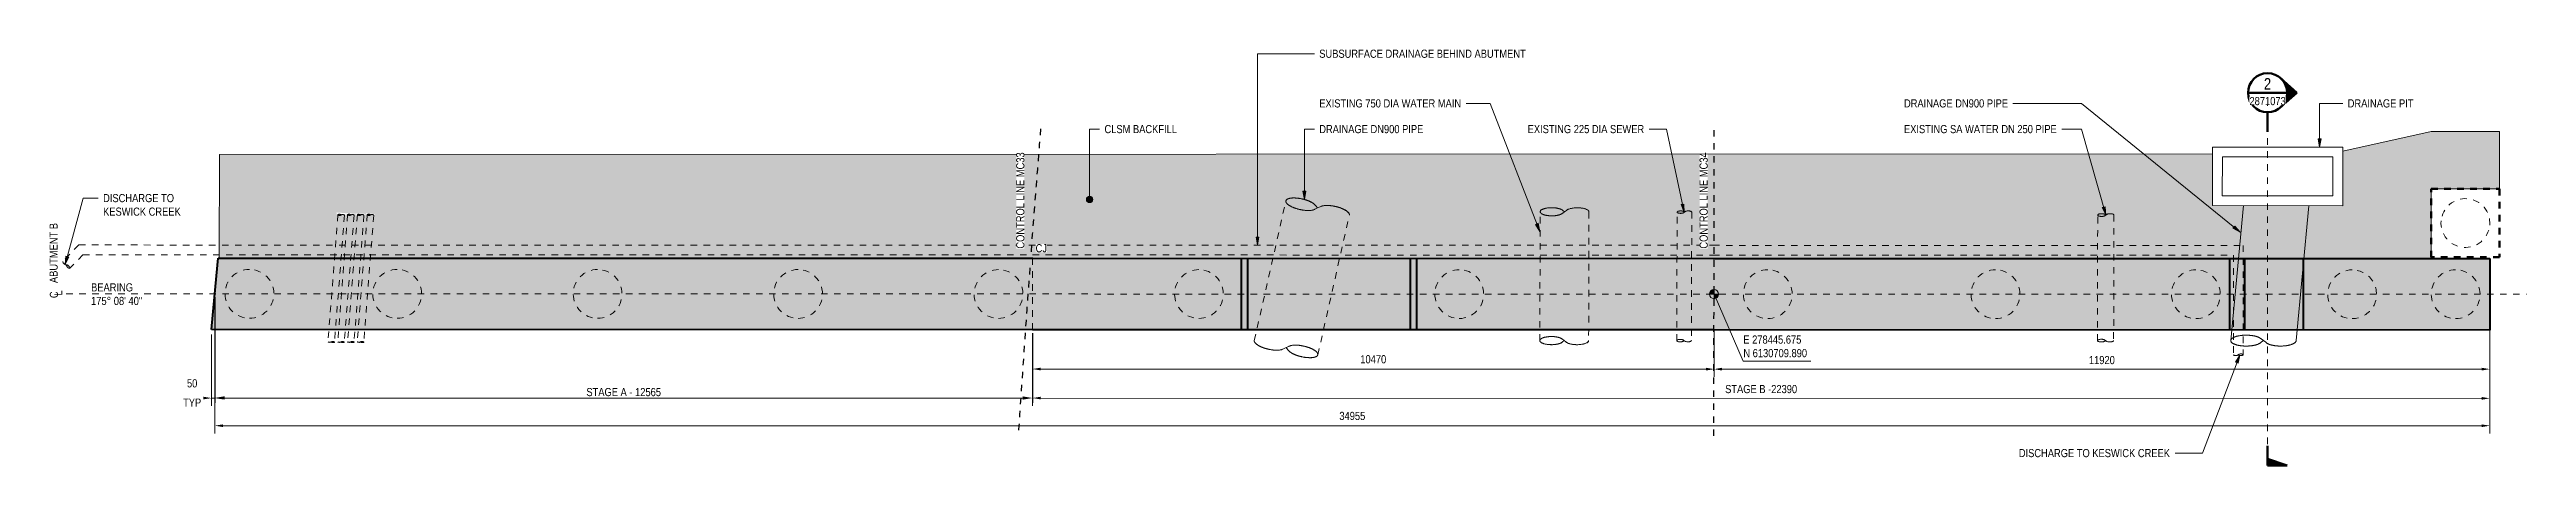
# Model space of a CAD drawing. Header units: metres. Extents: x -1691 to -1609, y 3 to 593.
# Drawn here: x -1691.48 to -1653.42, y 586.53 to 592.92 of the extents above.
import ezdxf

# ---------------------------------------------------------------- set-up
doc = ezdxf.new("R2010")
doc.units = ezdxf.units.M
for name, pattern in [('ControlLine', [0.02, 0.0125, -0.0025, 0.0025, -0.0025]), ('Dot_Section Line', [0.02, 0, -0.02]), ('JacobsDash', [0.0045, 0.003, -0.0015]), ('JacobsGridLine', [0.0145, 0.01, -0.001, 0.0025, -0.001])]:
    doc.linetypes.add(name, pattern=pattern)
doc.layers.get('Defpoints').update_dxf_attribs({"color": 41})
for name, color, linetype, lineweight in [('BRIDGE-ABUTMENT-CONC', 7, 'Continuous', 50), ('BRIDGE-FRAMING-LINE-18-HID', 7, 'JacobsDash', 18), ('D-BDGE', 7, 'Continuous', 13), ('D-BDGE-FNDN-LINES-18-HID', 7, 'JacobsDash', 18), ('D-BDGE-FNDN-PILE-CAP', 7, 'Continuous', 50), ('D-BDGE-LINE', 7, 'Continuous', 9), ('D-ENHA-ANNO-TEXT', 7, 'Continuous', 9), ('D-ENHA-GEN-LINE', 7, 'Continuous', 9), ('D-ENHA-GEN-LINE-GRIDS', 7, 'Continuous', 9), ('D-ENHA-TEXT', 7, 'Continuous', 9), ('D-ENHA-TEXT-DIMS', 7, 'Continuous', 9)]:
    doc.layers.add(name, color=color, linetype=linetype, lineweight=lineweight)
doc.styles.add('Arial Narrow', font='ARIALN.TTF', dxfattribs={"height": 0.0025})
doc.styles.add('Arial Narrow_1', font='ARIALN.TTF', dxfattribs={"height": 0.125})
doc.styles.add('Arial Narrow_2', font='ARIALN.TTF', dxfattribs={"height": 0.175})
doc.dimstyles.new('____ddd____', dxfattribs={"dimscale": 0.3048, "dimtxt": 0.127929, "dimasz": 0.492126, "dimexe": 0.246063, "dimexo": 0.164042, "dimgap": 0.082021, "dimtad": 1, "dimdec": 0, "dimlfac": 1000, "dimzin": 0, "dimdsep": 46, "dimtxsty": 'Arial Narrow_1', "dimsah": 1, "dimcen": 0.09, "dimaunit": 1, "dimadec": 4, "dimazin": 0, "dimtfac": 1, "dimtdec": 4, "dimtix": 1, "dimtmove": 0, "dimatfit": 3, "dimfxl": 1, "dimtvp": 1, "dimtolj": 1, "dimtzin": 0, "dimarcsym": 2})
doc.dimstyles.new('Dimension_Standard_O__mm_', dxfattribs={"dimscale": 0.3048, "dimtxt": 0.127929, "dimasz": 0.410105, "dimexe": 0.393701, "dimexo": 0.246063, "dimgap": 0.246063, "dimtad": 1, "dimdec": 0, "dimlfac": 1000, "dimzin": 0, "dimdsep": 46, "dimtxsty": 'Arial Narrow_1', "dimsah": 1, "dimcen": 0.09, "dimaunit": 1, "dimadec": 4, "dimazin": 0, "dimtfac": 1, "dimtdec": 4, "dimtix": 1, "dimtmove": 0, "dimatfit": 3, "dimfxl": 1, "dimtvp": 1, "dimtfill": 1, "dimtolj": 1, "dimtzin": 0, "dimlwd": 18, "dimlwe": 18, "dimarcsym": 2})
doc.dimstyles.new('Dimension_Standard_O__mm__1', dxfattribs={"dimscale": 0.3048, "dimtxt": 0.127929, "dimasz": 0.410105, "dimexe": 0.393701, "dimexo": 0.246063, "dimgap": 0.246063, "dimtad": 1, "dimdec": 0, "dimlfac": 1000, "dimzin": 0, "dimdsep": 46, "dimtxsty": 'Arial Narrow_1', "dimsah": 1, "dimcen": 0.09, "dimaunit": 1, "dimadec": 4, "dimazin": 0, "dimtfac": 1, "dimtdec": 4, "dimtix": 1, "dimtmove": 2, "dimatfit": 3, "dimfxl": 1, "dimtvp": 1, "dimtfill": 1, "dimtolj": 1, "dimtzin": 0, "dimlwd": 18, "dimlwe": 18, "dimarcsym": 2})

# ---------------------------------------------------------------- blocks, each defined once
blk = doc.blocks.new('T2DPAA-T2D-PWA-RW-M2D-000002_ControlLinesMinor_rvt-1-DRG-2871072 - ABUTMENT B CONCRETE PLAN')
at = {"layer": 'D-BDGE', "color": 151, "linetype": 'ControlLine', "lineweight": 25, "true_color": 0x88c3ff}
blk.add_line((-1665.907, 586.985), (-1665.9, 591.707), dxfattribs=at)
for start, end in [(175.35056, 175.76142), (175.78974, 176.31925)]:
    blk.add_arc((-1397.173, 569.01), 280, start, end, dxfattribs=at)
blk = doc.blocks.new('01_SFO_FRP_Pile_CastInPlace_CS - CAST-IN-PLACE PILE - 0750-7668704-DRG-2871072 - ABUTMENT B CONCRETE PLAN')
at = {"layer": 'D-BDGE-FNDN-LINES-18-HID', "color": 253, "true_color": 0x9e9e9e}
for start, end in [(90, 270), (270, 90)]:
    blk.add_arc((0, 0), 0.375, start, end, dxfattribs=at)
blk = doc.blocks.new('SC_DET_BREAK LINE - Pipe Break-6188744-DRG-2871072 - ABUTMENT B CONCRETE PLAN')
at = {"layer": 'D-BDGE-LINE', "color": 143, "lineweight": 13, "true_color": 0x78aac8}
for p, q in [((0.402, 0.02), (0.375, 0)), ((0.375, 0), (0.402, 0.02)), ((0.375, 0), (0.348, -0.02)), ((0.375, 0), (0.348, -0.02)), ((0.402, -0.02), (0.375, 0)), ((0.375, 0), (0.402, -0.02))]:
    blk.add_line(p, q, dxfattribs=at)
for centre, start_param, end_param in [((0.179, 0), 3.141593, 3.393004), ((0.571, 0), 2.47074, 2.547873), ((0.571, 0), 2.18791, 2.269078), ((0.571, 0), 1.91455, 1.970608), ((0.571, 0), 1.293734, 1.359044), ((0.571, 0), 1.006229, 1.080831), ((0.571, 0), 0.73005, 0.782075), ((0.571, 0), 0.405267, 0.454525), ((0.571, 0), 0.095087, 0.183407), ((0.179, 0), 3.44732, 3.69373), ((0.179, 0), 3.731369, 3.964877), ((0.179, 0), 3.997922, 4.25149), ((0.179, 0), 4.292817, 4.81233), ((0.179, 0), 4.850424, 5.10745), ((0.179, 0), 5.134084, 5.376522), ((0.179, 0), 5.407589, 5.65766), ((0.179, 0), 5.708488, 5.961804), ((0.571, 0), 3.777154, 3.812445), ((0.571, 0), 4.014107, 4.039078), ((0.571, 0), 4.080543, 4.095275), ((0.571, 0), 4.312577, 4.368635), ((0.571, 0), 4.924141, 4.930285), ((0.571, 0), 4.967906, 4.989451), ((0.571, 0), 5.202354, 5.240808), ((0.571, 0), 5.253485, 5.276956), ((0.571, 0), 5.501111, 5.518906), ((0.571, 0), 5.864559, 5.877918), ((0.571, 0), 6.099778, 6.124648), ((0.571, 0), 6.158599, 6.188098)]:
    blk.add_ellipse(centre, major_axis=(0.179, 0), ratio=0.349427, start_param=start_param, end_param=end_param, dxfattribs=at)
for points, knots in [([(0.348, -0.02), (0.345, -0.023), (0.336, -0.03), (0.319, -0.039), (0.297, -0.047), (0.263, -0.056), (0.213, -0.063), (0.149, -0.063), (0.094, -0.056), (0.052, -0.045), (0.023, -0.032), (0.007, -0.019), (0.001, -0.008), (0, -0.003), (0, 0)], [0, 0, 0, 0, 0.0625, 0.125, 0.1875, 0.25, 0.375, 0.5, 0.625, 0.71875, 0.8125, 0.90625, 0.953125, 1, 1, 1, 1]), ([(0.75, 0), (0.75, 0.002), (0.749, 0.007), (0.746, 0.015), (0.74, 0.02), (0.735, 0.025), (0.731, 0.028), (0.726, 0.032), (0.72, 0.035), (0.714, 0.038), (0.708, 0.041), (0.701, 0.043), (0.693, 0.046), (0.685, 0.048), (0.677, 0.051), (0.668, 0.053), (0.659, 0.054), (0.65, 0.056), (0.64, 0.058), (0.631, 0.059), (0.62, 0.06), (0.61, 0.061), (0.6, 0.062), (0.59, 0.062), (0.579, 0.062), (0.569, 0.063), (0.558, 0.062), (0.548, 0.062), (0.537, 0.061), (0.527, 0.061), (0.517, 0.06), (0.507, 0.058), (0.497, 0.057), (0.488, 0.055), (0.479, 0.053), (0.47, 0.051), (0.462, 0.049), (0.453, 0.047), (0.446, 0.044), (0.439, 0.042), (0.43, 0.038), (0.419, 0.033), (0.41, 0.027), (0.404, 0.022), (0.402, 0.02)], [0.5, 0.5, 0.5, 0.5, 0.5208333, 0.5416667, 0.5625, 0.5729167, 0.5833333, 0.59375, 0.6041667, 0.6145833, 0.625, 0.6354167, 0.6458333, 0.65625, 0.6666667, 0.6770833, 0.6875, 0.6979167, 0.7083333, 0.71875, 0.7291667, 0.7395833, 0.75, 0.7604167, 0.7708333, 0.78125, 0.7916667, 0.8020833, 0.8125, 0.8229167, 0.8333333, 0.84375, 0.8541667, 0.8645833, 0.875, 0.8854167, 0.8958333, 0.90625, 0.9166667, 0.9270833, 0.9375, 0.9583333, 0.9791667, 1, 1, 1, 1]), ([(0.75, 0), (0.75, -0.004), (0.748, -0.011), (0.74, -0.022), (0.726, -0.032), (0.708, -0.041), (0.686, -0.048), (0.66, -0.055), (0.631, -0.059), (0.59, -0.063), (0.537, -0.063), (0.487, -0.056), (0.453, -0.047), (0.431, -0.039), (0.414, -0.03), (0.405, -0.023), (0.402, -0.02)], [0, 0, 0, 0, 0.0625, 0.125, 0.1875, 0.25, 0.3125, 0.375, 0.4375, 0.5, 0.625, 0.75, 0.8125, 0.875, 0.9375, 1, 1, 1, 1]), ([(0.746, -0.013), (0.747, -0.011), (0.749, -0.007), (0.75, -0.002), (0.75, 0)], [0.46288897, 0.46288897, 0.46288897, 0.46288897, 0.47916667, 0.5, 0.5, 0.5, 0.5]), ([(0.402, -0.02), (0.404, -0.022), (0.409, -0.026), (0.415, -0.03), (0.418, -0.032)], [0, 0, 0, 0, 0.02083333, 0.03733926, 0.03733926, 0.03733926, 0.03733926]), ([(0.424, -0.035), (0.426, -0.036), (0.431, -0.039), (0.437, -0.041), (0.44, -0.042), (0.441, -0.043)], [0.04892704, 0.04892704, 0.04892704, 0.04892704, 0.0625, 0.07291667, 0.07591377, 0.07591377, 0.07591377, 0.07591377]), ([(0.449, -0.046), (0.451, -0.046), (0.455, -0.047), (0.462, -0.049), (0.47, -0.051), (0.476, -0.053), (0.479, -0.053)], [0.08783256, 0.08783256, 0.08783256, 0.08783256, 0.09375, 0.10416667, 0.11458333, 0.125, 0.125, 0.125, 0.125]), ([(0.479, -0.053), (0.482, -0.054), (0.488, -0.055), (0.497, -0.057), (0.506, -0.058), (0.511, -0.059), (0.513, -0.059)], [0.125, 0.125, 0.125, 0.125, 0.13541667, 0.14583333, 0.15625, 0.16195855, 0.16195855, 0.16195855, 0.16195855]), ([(0.525, -0.06), (0.525, -0.06), (0.53, -0.061), (0.537, -0.061), (0.545, -0.062), (0.549, -0.062), (0.55, -0.062)], [0.1745463, 0.1745463, 0.1745463, 0.1745463, 0.17708333, 0.1875, 0.19791667, 0.20037924, 0.20037924, 0.20037924, 0.20037924]), ([(0.563, -0.062), (0.565, -0.062), (0.57, -0.063), (0.579, -0.062), (0.59, -0.062), (0.597, -0.062), (0.6, -0.062)], [0.21314486, 0.21314486, 0.21314486, 0.21314486, 0.21875, 0.22916667, 0.23958333, 0.25, 0.25, 0.25, 0.25]), ([(0.6, -0.062), (0.603, -0.062), (0.61, -0.061), (0.62, -0.06), (0.629, -0.059), (0.634, -0.059), (0.636, -0.058)], [0.25, 0.25, 0.25, 0.25, 0.26041667, 0.27083333, 0.28125, 0.28683706, 0.28683706, 0.28683706, 0.28683706]), ([(0.648, -0.057), (0.648, -0.056), (0.652, -0.056), (0.659, -0.054), (0.666, -0.053), (0.669, -0.052), (0.67, -0.052)], [0.29972972, 0.29972972, 0.29972972, 0.29972972, 0.30208333, 0.3125, 0.32291667, 0.32532022, 0.32532022, 0.32532022, 0.32532022]), ([(0.681, -0.049), (0.682, -0.049), (0.686, -0.048), (0.693, -0.046), (0.701, -0.043), (0.705, -0.041), (0.707, -0.041)], [0.33816864, 0.33816864, 0.33816864, 0.33816864, 0.34375, 0.35416667, 0.36458333, 0.375, 0.375, 0.375, 0.375]), ([(0.707, -0.041), (0.71, -0.04), (0.714, -0.038), (0.721, -0.034), (0.726, -0.031), (0.728, -0.03)], [0.375, 0.375, 0.375, 0.375, 0.38541667, 0.39583333, 0.41202908, 0.41202908, 0.41202908, 0.41202908]), ([(0.734, -0.026), (0.734, -0.026), (0.736, -0.024), (0.739, -0.022), (0.742, -0.019), (0.743, -0.017), (0.743, -0.017)], [0.42439008, 0.42439008, 0.42439008, 0.42439008, 0.42708333, 0.4375, 0.44791667, 0.45076507, 0.45076507, 0.45076507, 0.45076507])]:
    blk.add_open_spline(points, degree=3, knots=knots, dxfattribs=at)
blk = doc.blocks.new('SC_DET_BREAK LINE - Pipe Break-6188768-DRG-2871072 - ABUTMENT B CONCRETE PLAN')
at = {"layer": 'D-BDGE-LINE', "color": 143, "lineweight": 13, "true_color": 0x78aac8}
for p, q in [((0.121, 0.006), (0.113, 0)), ((0.113, 0), (0.121, 0.006)), ((0.113, 0), (0.104, -0.006)), ((0.113, 0), (0.104, -0.006)), ((0.121, -0.006), (0.113, 0)), ((0.113, 0), (0.121, -0.006))]:
    blk.add_line(p, q, dxfattribs=at)
for centre, start_param, end_param in [((0.054, 0), 3.141593, 3.594996), ((0.171, 0), 2.289157, 2.307446), ((0.171, 0), 1.772614, 1.812024), ((0.171, 0), 1.261634, 1.303887), ((0.171, 0), 0.769149, 0.791727), ((0.054, 0), 3.624554, 4.070863), ((0.054, 0), 4.095395, 4.551697), ((0.054, 0), 4.551698, 5.009644), ((0.054, 0), 5.031215, 5.480199), ((0.054, 0), 5.506678, 5.961804), ((0.171, 0), 3.978249, 3.994028), ((0.171, 0), 4.492686, 4.510571), ((0.171, 0), 4.979299, 4.991577), ((0.171, 0), 5.008415, 5.021551)]:
    blk.add_ellipse(centre, major_axis=(0.0536, 0), ratio=0.349427, start_param=start_param, end_param=end_param, dxfattribs=at)
for points, knots in [([(0.104, -0.006), (0.103, -0.007), (0.101, -0.009), (0.096, -0.012), (0.089, -0.014), (0.079, -0.017), (0.064, -0.019), (0.045, -0.019), (0.024, -0.016), (0.009, -0.011), (0.001, -0.005), (0, -0.002), (0, 0)], [0, 0, 0, 0, 0.0625, 0.125, 0.1875, 0.25, 0.375, 0.5, 0.625, 0.8125, 0.90625, 1, 1, 1, 1]), ([(0.225, 0), (0.225, -0.001), (0.224, -0.003), (0.222, -0.006), (0.218, -0.01), (0.212, -0.012), (0.206, -0.015), (0.195, -0.017), (0.18, -0.019), (0.161, -0.019), (0.143, -0.016), (0.131, -0.013), (0.124, -0.009), (0.122, -0.007), (0.121, -0.006)], [0, 0, 0, 0, 0.0625, 0.125, 0.1875, 0.25, 0.3125, 0.375, 0.5, 0.625, 0.75, 0.875, 0.9375, 1, 1, 1, 1])]:
    blk.add_open_spline(points, degree=3, knots=knots, dxfattribs=at)
for points in [[(0.225, 0), (0.225, 0.001), (0.224, 0.004), (0.22, 0.009), (0.213, 0.012), (0.203, 0.015), (0.192, 0.017), (0.18, 0.019), (0.167, 0.019), (0.155, 0.018), (0.143, 0.016), (0.133, 0.013), (0.125, 0.01), (0.122, 0.007), (0.121, 0.006)], [(0.224, -0.004), (0.225, -0.003), (0.225, -0.001), (0.225, 0)], [(0.121, -0.006), (0.122, -0.007), (0.123, -0.008), (0.125, -0.01)], [(0.127, -0.011), (0.129, -0.011), (0.13, -0.012), (0.132, -0.013)], [(0.135, -0.014), (0.137, -0.015), (0.14, -0.015), (0.144, -0.016)], [(0.144, -0.016), (0.147, -0.017), (0.15, -0.017), (0.154, -0.018)], [(0.157, -0.018), (0.16, -0.018), (0.162, -0.019), (0.165, -0.019)], [(0.169, -0.019), (0.173, -0.019), (0.176, -0.019), (0.18, -0.019)], [(0.18, -0.019), (0.184, -0.018), (0.187, -0.018), (0.191, -0.017)], [(0.194, -0.017), (0.197, -0.017), (0.199, -0.016), (0.201, -0.016)], [(0.204, -0.015), (0.207, -0.014), (0.21, -0.013), (0.212, -0.012)], [(0.212, -0.012), (0.215, -0.011), (0.217, -0.01), (0.219, -0.009)], [(0.22, -0.008), (0.221, -0.007), (0.222, -0.006), (0.223, -0.005)]]:
    blk.add_open_spline(points, degree=3, dxfattribs=at)
blk = doc.blocks.new('SC_DET_BREAK LINE - Pipe Break-6188728-DRG-2871072 - ABUTMENT B CONCRETE PLAN')
at = {"layer": 'D-BDGE-LINE', "color": 143, "lineweight": 13, "true_color": 0x78aac8}
for p, q in [((0.134, 0.007), (0.125, 0)), ((0.125, 0), (0.134, 0.007)), ((0.125, 0), (0.116, -0.007)), ((0.125, 0), (0.116, -0.007)), ((0.134, -0.007), (0.125, 0)), ((0.125, 0), (0.134, -0.007))]:
    blk.add_line(p, q, dxfattribs=at)
for centre, start_param, end_param in [((0.06, 0), 3.141593, 3.594996), ((0.19, 0), 2.289157, 2.307446), ((0.19, 0), 1.772614, 1.812024), ((0.19, 0), 1.261634, 1.303887), ((0.19, 0), 0.769149, 0.791727), ((0.06, 0), 3.624554, 4.070863), ((0.06, 0), 4.095395, 4.551697), ((0.06, 0), 4.551698, 5.009644), ((0.06, 0), 5.031215, 5.480199), ((0.06, 0), 5.506678, 5.961804), ((0.19, 0), 3.978249, 3.994028), ((0.19, 0), 4.492686, 4.510571), ((0.19, 0), 4.979299, 4.991577), ((0.19, 0), 5.008415, 5.021551)]:
    blk.add_ellipse(centre, major_axis=(0.0595, 0), ratio=0.349427, start_param=start_param, end_param=end_param, dxfattribs=at)
for points, knots in [([(0.116, -0.007), (0.115, -0.008), (0.112, -0.01), (0.106, -0.013), (0.099, -0.016), (0.088, -0.019), (0.071, -0.021), (0.05, -0.021), (0.026, -0.018), (0.01, -0.012), (0.001, -0.005), (0, -0.002), (0, 0)], [0, 0, 0, 0, 0.0625, 0.125, 0.1875, 0.25, 0.375, 0.5, 0.625, 0.8125, 0.90625, 1, 1, 1, 1]), ([(0.25, 0), (0.25, -0.001), (0.249, -0.004), (0.247, -0.007), (0.242, -0.011), (0.236, -0.014), (0.229, -0.016), (0.217, -0.019), (0.2, -0.021), (0.179, -0.021), (0.159, -0.018), (0.146, -0.014), (0.138, -0.01), (0.135, -0.008), (0.134, -0.007)], [0, 0, 0, 0, 0.0625, 0.125, 0.1875, 0.25, 0.3125, 0.375, 0.5, 0.625, 0.75, 0.875, 0.9375, 1, 1, 1, 1])]:
    blk.add_open_spline(points, degree=3, knots=knots, dxfattribs=at)
for points in [[(0.25, 0), (0.25, 0.002), (0.249, 0.005), (0.244, 0.01), (0.236, 0.014), (0.226, 0.017), (0.214, 0.019), (0.2, 0.021), (0.186, 0.021), (0.172, 0.02), (0.159, 0.018), (0.148, 0.015), (0.139, 0.011), (0.136, 0.008), (0.134, 0.007)], [(0.249, -0.004), (0.25, -0.003), (0.25, -0.001), (0.25, 0)], [(0.134, -0.007), (0.135, -0.008), (0.137, -0.009), (0.139, -0.011)], [(0.141, -0.012), (0.143, -0.013), (0.145, -0.013), (0.147, -0.014)], [(0.15, -0.015), (0.153, -0.016), (0.156, -0.017), (0.16, -0.018)], [(0.16, -0.018), (0.163, -0.019), (0.167, -0.019), (0.171, -0.02)], [(0.175, -0.02), (0.178, -0.02), (0.181, -0.021), (0.183, -0.021)], [(0.188, -0.021), (0.192, -0.021), (0.196, -0.021), (0.2, -0.021)], [(0.2, -0.021), (0.204, -0.02), (0.208, -0.02), (0.212, -0.019)], [(0.216, -0.019), (0.218, -0.018), (0.221, -0.018), (0.223, -0.017)], [(0.227, -0.016), (0.23, -0.016), (0.233, -0.015), (0.236, -0.014)], [(0.236, -0.014), (0.238, -0.012), (0.241, -0.011), (0.243, -0.01)], [(0.245, -0.009), (0.246, -0.008), (0.247, -0.007), (0.248, -0.006)]]:
    blk.add_open_spline(points, degree=3, dxfattribs=at)
blk = doc.blocks.new('SC_DET_BREAK LINE - Pipe Break-6187046-DRG-2871072 - ABUTMENT B CONCRETE PLAN')
at = {"layer": 'D-BDGE-LINE', "color": 143, "lineweight": 13, "true_color": 0x78aac8}
for p, q in [((0.116, 0.007), (0.125, 0)), ((0.125, 0), (0.116, 0.007)), ((0.125, 0), (0.134, 0.007)), ((0.125, 0), (0.134, 0.007)), ((0.125, 0), (0.134, -0.007)), ((0.125, 0), (0.134, -0.007))]:
    blk.add_line(p, q, dxfattribs=at)
for centre, major_axis, start_param, end_param in [((0.06, 0), (-0.0595, 0), 5.829782, 6.283185), ((0.06, 0), (0.0595, 0), 2.212322, 2.658631), ((0.06, 0), (0.0595, 0), 1.273541, 2.18779), ((0.06, 0), (0.0595, 0), 0.802986, 1.25197), ((0.06, 0), (0.0595, 0), 0.321381, 0.776507), ((0.19, 0), (0.0595, 0), 2.289157, 2.304936), ((0.19, 0), (0.0595, 0), 1.772614, 1.790499), ((0.19, 0), (0.0595, 0), 1.291608, 1.303887), ((0.19, 0), (0.0595, 0), 1.261634, 1.27477), ((0.19, 0), (0.0595, 0), 3.97574, 3.994028), ((0.19, 0), (0.0595, 0), 4.471161, 4.510571), ((0.19, 0), (0.0595, 0), 4.979299, 5.021551), ((0.19, 0), (0.0595, 0), 5.491459, 5.514037)]:
    blk.add_ellipse(centre, major_axis=major_axis, ratio=0.349427, start_param=start_param, end_param=end_param, dxfattribs=at)
for points, knots in [([(0, 0), (0, 0.001), (0.001, 0.004), (0.003, 0.007), (0.008, 0.011), (0.014, 0.014), (0.021, 0.016), (0.033, 0.019), (0.05, 0.021), (0.071, 0.021), (0.091, 0.018), (0.104, 0.014), (0.112, 0.01), (0.115, 0.008), (0.116, 0.007)], [0, 0, 0, 0, 0.0625, 0.125, 0.1875, 0.25, 0.3125, 0.375, 0.5, 0.625, 0.75, 0.875, 0.9375, 1, 1, 1, 1]), ([(0.134, 0.007), (0.135, 0.008), (0.138, 0.01), (0.144, 0.013), (0.151, 0.016), (0.162, 0.019), (0.179, 0.021), (0.2, 0.021), (0.224, 0.018), (0.24, 0.012), (0.249, 0.005), (0.25, 0.002), (0.25, 0)], [0, 0, 0, 0, 0.0625, 0.125, 0.1875, 0.25, 0.375, 0.5, 0.625, 0.8125, 0.90625, 1, 1, 1, 1]), ([(0.134, -0.007), (0.136, -0.008), (0.139, -0.011), (0.148, -0.015), (0.159, -0.018), (0.176, -0.021), (0.2, -0.021), (0.227, -0.017), (0.242, -0.011), (0.249, -0.005), (0.25, -0.002), (0.25, 0)], [0, 0, 0, 0, 0.0416667, 0.0833333, 0.125, 0.1666667, 0.25, 0.3333333, 0.4166667, 0.4583333, 0.5, 0.5, 0.5, 0.5])]:
    blk.add_open_spline(points, degree=3, knots=knots, dxfattribs=at)
for points in [[(0.139, 0.011), (0.137, 0.009), (0.135, 0.008), (0.134, 0.007)], [(0.147, 0.014), (0.145, 0.013), (0.143, 0.013), (0.141, 0.012)], [(0.16, 0.018), (0.156, 0.017), (0.153, 0.016), (0.15, 0.015)], [(0.171, 0.02), (0.167, 0.019), (0.163, 0.019), (0.16, 0.018)], [(0.183, 0.021), (0.181, 0.021), (0.178, 0.02), (0.175, 0.02)], [(0.2, 0.021), (0.196, 0.021), (0.192, 0.021), (0.188, 0.021)], [(0.212, 0.019), (0.208, 0.02), (0.204, 0.02), (0.2, 0.021)], [(0.223, 0.017), (0.221, 0.018), (0.218, 0.018), (0.216, 0.019)], [(0.236, 0.014), (0.233, 0.015), (0.23, 0.016), (0.227, 0.016)], [(0.243, 0.01), (0.241, 0.011), (0.239, 0.012), (0.236, 0.014)], [(0.248, 0.006), (0.247, 0.007), (0.246, 0.008), (0.245, 0.009)], [(0.25, 0), (0.25, 0.001), (0.25, 0.003), (0.249, 0.004)]]:
    blk.add_open_spline(points, degree=3, dxfattribs=at)
blk = doc.blocks.new('SC_DET_BREAK LINE - Pipe Break-6187136-DRG-2871072 - ABUTMENT B CONCRETE PLAN')
at = {"layer": 'D-BDGE-LINE', "color": 143, "lineweight": 13, "true_color": 0x78aac8}
for p, q in [((0.104, 0.006), (0.113, 0)), ((0.113, 0), (0.104, 0.006)), ((0.113, 0), (0.121, 0.006)), ((0.113, 0), (0.121, 0.006)), ((0.113, 0), (0.121, -0.006)), ((0.113, 0), (0.121, -0.006))]:
    blk.add_line(p, q, dxfattribs=at)
for centre, major_axis, start_param, end_param in [((0.054, 0), (-0.0536, 0), 5.829782, 6.283185), ((0.054, 0), (0.0536, 0), 2.212322, 2.658631), ((0.054, 0), (0.0536, 0), 1.273541, 2.18779), ((0.054, 0), (0.0536, 0), 0.802986, 1.25197), ((0.054, 0), (0.0536, 0), 0.321381, 0.776507), ((0.171, 0), (0.0536, 0), 2.289157, 2.304936), ((0.171, 0), (0.0536, 0), 1.772614, 1.790499), ((0.171, 0), (0.0536, 0), 1.291608, 1.303887), ((0.171, 0), (0.0536, 0), 1.261634, 1.27477), ((0.171, 0), (0.0536, 0), 3.97574, 3.994028), ((0.171, 0), (0.0536, 0), 4.471161, 4.510571), ((0.171, 0), (0.0536, 0), 4.979299, 5.021551), ((0.171, 0), (0.0536, 0), 5.491459, 5.514037)]:
    blk.add_ellipse(centre, major_axis=major_axis, ratio=0.349427, start_param=start_param, end_param=end_param, dxfattribs=at)
for points, knots in [([(0, 0), (0, 0.001), (0.001, 0.003), (0.003, 0.006), (0.007, 0.009), (0.013, 0.012), (0.019, 0.015), (0.03, 0.017), (0.045, 0.019), (0.064, 0.019), (0.082, 0.016), (0.094, 0.013), (0.101, 0.009), (0.103, 0.007), (0.104, 0.006)], [0, 0, 0, 0, 0.0625, 0.125, 0.1875, 0.25, 0.3125, 0.375, 0.5, 0.625, 0.75, 0.875, 0.9375, 1, 1, 1, 1]), ([(0.121, 0.006), (0.122, 0.007), (0.124, 0.009), (0.129, 0.012), (0.136, 0.014), (0.146, 0.017), (0.161, 0.019), (0.18, 0.019), (0.201, 0.016), (0.216, 0.011), (0.224, 0.005), (0.225, 0.002), (0.225, 0)], [0, 0, 0, 0, 0.0625, 0.125, 0.1875, 0.25, 0.375, 0.5, 0.625, 0.8125, 0.90625, 1, 1, 1, 1]), ([(0.121, -0.006), (0.122, -0.007), (0.125, -0.01), (0.133, -0.013), (0.143, -0.016), (0.159, -0.019), (0.18, -0.019), (0.204, -0.016), (0.218, -0.01), (0.224, -0.004), (0.225, -0.001), (0.225, 0)], [0, 0, 0, 0, 0.0416667, 0.0833333, 0.125, 0.1666667, 0.25, 0.3333333, 0.4166667, 0.4583333, 0.5, 0.5, 0.5, 0.5])]:
    blk.add_open_spline(points, degree=3, knots=knots, dxfattribs=at)
for points in [[(0.125, 0.009), (0.123, 0.008), (0.122, 0.007), (0.121, 0.006)], [(0.132, 0.013), (0.13, 0.012), (0.129, 0.011), (0.127, 0.011)], [(0.144, 0.016), (0.14, 0.015), (0.137, 0.015), (0.135, 0.014)], [(0.154, 0.018), (0.15, 0.017), (0.147, 0.017), (0.144, 0.016)], [(0.165, 0.019), (0.162, 0.018), (0.16, 0.018), (0.157, 0.018)], [(0.18, 0.019), (0.176, 0.019), (0.173, 0.019), (0.169, 0.019)], [(0.191, 0.017), (0.187, 0.018), (0.184, 0.018), (0.18, 0.019)], [(0.201, 0.016), (0.199, 0.016), (0.197, 0.017), (0.194, 0.017)], [(0.212, 0.012), (0.21, 0.013), (0.207, 0.014), (0.204, 0.015)], [(0.219, 0.009), (0.217, 0.01), (0.215, 0.011), (0.212, 0.012)], [(0.223, 0.005), (0.222, 0.006), (0.221, 0.007), (0.22, 0.008)], [(0.225, 0), (0.225, 0.001), (0.225, 0.003), (0.224, 0.004)]]:
    blk.add_open_spline(points, degree=3, dxfattribs=at)
blk = doc.blocks.new('SC_DET_BREAK LINE - Pipe Break-6187135-DRG-2871072 - ABUTMENT B CONCRETE PLAN')
at = {"layer": 'D-BDGE-LINE', "color": 143, "lineweight": 13, "true_color": 0x78aac8}
for p, q in [((0.348, 0.02), (0.375, 0)), ((0.375, 0), (0.348, 0.02)), ((0.375, 0), (0.402, 0.02)), ((0.375, 0), (0.402, 0.02)), ((0.375, 0), (0.402, -0.02)), ((0.375, 0), (0.402, -0.02))]:
    blk.add_line(p, q, dxfattribs=at)
for centre, major_axis, start_param, end_param in [((0.179, 0), (-0.179, 0), 6.031774, 6.283185), ((0.179, 0), (0.179, 0), 2.589456, 2.835865), ((0.179, 0), (0.179, 0), 2.318308, 2.551817), ((0.179, 0), (0.179, 0), 2.031695, 2.285263), ((0.179, 0), (0.179, 0), 1.470856, 1.990368), ((0.179, 0), (0.179, 0), 1.175735, 1.432761), ((0.179, 0), (0.179, 0), 0.906664, 1.149101), ((0.179, 0), (0.179, 0), 0.625525, 0.875596), ((0.179, 0), (0.179, 0), 0.321381, 0.574697), ((0.571, 0), (0.179, 0), 2.47074, 2.506032), ((0.571, 0), (0.179, 0), 2.244107, 2.269078), ((0.571, 0), (0.179, 0), 2.18791, 2.202643), ((0.571, 0), (0.179, 0), 1.91455, 1.970608), ((0.571, 0), (0.179, 0), 1.3529, 1.359044), ((0.571, 0), (0.179, 0), 1.293734, 1.31528), ((0.571, 0), (0.179, 0), 1.042377, 1.080831), ((0.571, 0), (0.179, 0), 1.006229, 1.0297), ((0.571, 0), (0.179, 0), 0.764279, 0.782075), ((0.571, 0), (0.179, 0), 0.405267, 0.418626), ((0.571, 0), (0.179, 0), 0.158538, 0.183407), ((0.571, 0), (0.179, 0), 0.095087, 0.124586), ((0.571, 0), (0.179, 0), 3.735313, 3.812445), ((0.571, 0), (0.179, 0), 4.014107, 4.095275), ((0.571, 0), (0.179, 0), 4.312577, 4.368635), ((0.571, 0), (0.179, 0), 4.924141, 4.989451), ((0.571, 0), (0.179, 0), 5.202354, 5.276956), ((0.571, 0), (0.179, 0), 5.501111, 5.553135), ((0.571, 0), (0.179, 0), 5.828661, 5.877918), ((0.571, 0), (0.179, 0), 6.099778, 6.188098)]:
    blk.add_ellipse(centre, major_axis=major_axis, ratio=0.349427, start_param=start_param, end_param=end_param, dxfattribs=at)
for points, knots in [([(0, 0), (0, 0.004), (0.002, 0.011), (0.01, 0.022), (0.024, 0.032), (0.042, 0.041), (0.064, 0.048), (0.09, 0.055), (0.119, 0.059), (0.16, 0.063), (0.213, 0.063), (0.263, 0.056), (0.297, 0.047), (0.319, 0.039), (0.336, 0.03), (0.345, 0.023), (0.348, 0.02)], [0, 0, 0, 0, 0.0625, 0.125, 0.1875, 0.25, 0.3125, 0.375, 0.4375, 0.5, 0.625, 0.75, 0.8125, 0.875, 0.9375, 1, 1, 1, 1]), ([(0.402, 0.02), (0.405, 0.023), (0.414, 0.03), (0.431, 0.039), (0.453, 0.047), (0.487, 0.056), (0.537, 0.063), (0.601, 0.063), (0.656, 0.056), (0.698, 0.045), (0.727, 0.032), (0.743, 0.019), (0.749, 0.008), (0.75, 0.003), (0.75, 0)], [0, 0, 0, 0, 0.0625, 0.125, 0.1875, 0.25, 0.375, 0.5, 0.625, 0.71875, 0.8125, 0.90625, 0.953125, 1, 1, 1, 1]), ([(0.418, 0.032), (0.415, 0.03), (0.409, 0.026), (0.404, 0.022), (0.402, 0.02)], [0.96266074, 0.96266074, 0.96266074, 0.96266074, 0.97916667, 1, 1, 1, 1]), ([(0.441, 0.043), (0.44, 0.042), (0.437, 0.041), (0.431, 0.039), (0.426, 0.036), (0.424, 0.035)], [0.92408623, 0.92408623, 0.92408623, 0.92408623, 0.92708333, 0.9375, 0.95107296, 0.95107296, 0.95107296, 0.95107296]), ([(0.479, 0.053), (0.476, 0.053), (0.47, 0.051), (0.462, 0.049), (0.455, 0.047), (0.451, 0.046), (0.449, 0.046)], [0.875, 0.875, 0.875, 0.875, 0.88541667, 0.89583333, 0.90625, 0.91216744, 0.91216744, 0.91216744, 0.91216744]), ([(0.513, 0.059), (0.511, 0.059), (0.506, 0.058), (0.497, 0.057), (0.488, 0.055), (0.482, 0.054), (0.479, 0.053)], [0.83804145, 0.83804145, 0.83804145, 0.83804145, 0.84375, 0.85416667, 0.86458333, 0.875, 0.875, 0.875, 0.875]), ([(0.55, 0.062), (0.549, 0.062), (0.545, 0.062), (0.537, 0.061), (0.53, 0.061), (0.525, 0.06), (0.525, 0.06)], [0.79962076, 0.79962076, 0.79962076, 0.79962076, 0.80208333, 0.8125, 0.82291667, 0.8254537, 0.8254537, 0.8254537, 0.8254537]), ([(0.6, 0.062), (0.597, 0.062), (0.59, 0.062), (0.579, 0.062), (0.57, 0.063), (0.565, 0.062), (0.563, 0.062)], [0.75, 0.75, 0.75, 0.75, 0.76041667, 0.77083333, 0.78125, 0.78685514, 0.78685514, 0.78685514, 0.78685514]), ([(0.636, 0.058), (0.634, 0.059), (0.629, 0.059), (0.62, 0.06), (0.61, 0.061), (0.603, 0.062), (0.6, 0.062)], [0.71316294, 0.71316294, 0.71316294, 0.71316294, 0.71875, 0.72916667, 0.73958333, 0.75, 0.75, 0.75, 0.75]), ([(0.67, 0.052), (0.669, 0.052), (0.666, 0.053), (0.659, 0.054), (0.652, 0.056), (0.648, 0.056), (0.648, 0.057)], [0.67467978, 0.67467978, 0.67467978, 0.67467978, 0.67708333, 0.6875, 0.69791667, 0.70027028, 0.70027028, 0.70027028, 0.70027028]), ([(0.707, 0.041), (0.705, 0.041), (0.701, 0.043), (0.693, 0.046), (0.686, 0.048), (0.682, 0.049), (0.681, 0.049)], [0.625, 0.625, 0.625, 0.625, 0.63541667, 0.64583333, 0.65625, 0.66183136, 0.66183136, 0.66183136, 0.66183136]), ([(0.728, 0.03), (0.728, 0.03), (0.725, 0.032), (0.72, 0.035), (0.714, 0.038), (0.71, 0.04), (0.707, 0.041)], [0.58797092, 0.58797092, 0.58797092, 0.58797092, 0.59375, 0.60416667, 0.61458333, 0.625, 0.625, 0.625, 0.625]), ([(0.743, 0.017), (0.742, 0.019), (0.739, 0.021), (0.736, 0.024), (0.734, 0.026), (0.734, 0.026)], [0.54923493, 0.54923493, 0.54923493, 0.54923493, 0.5625, 0.57291667, 0.57560992, 0.57560992, 0.57560992, 0.57560992]), ([(0.75, 0), (0.75, 0.002), (0.749, 0.007), (0.747, 0.011), (0.746, 0.013)], [0.5, 0.5, 0.5, 0.5, 0.52083333, 0.53711103, 0.53711103, 0.53711103, 0.53711103]), ([(0.402, -0.02), (0.404, -0.022), (0.41, -0.027), (0.419, -0.033), (0.43, -0.038), (0.439, -0.042), (0.446, -0.044), (0.453, -0.047), (0.462, -0.049), (0.47, -0.051), (0.479, -0.053), (0.488, -0.055), (0.497, -0.057), (0.507, -0.058), (0.517, -0.06), (0.527, -0.061), (0.537, -0.061), (0.548, -0.062), (0.558, -0.062), (0.569, -0.063), (0.579, -0.062), (0.59, -0.062), (0.6, -0.062), (0.61, -0.061), (0.62, -0.06), (0.631, -0.059), (0.64, -0.058), (0.65, -0.056), (0.659, -0.054), (0.668, -0.053), (0.677, -0.051), (0.685, -0.048), (0.693, -0.046), (0.701, -0.043), (0.708, -0.041), (0.714, -0.038), (0.722, -0.034), (0.729, -0.029), (0.735, -0.025), (0.739, -0.022), (0.742, -0.018), (0.746, -0.013), (0.749, -0.007), (0.75, -0.002), (0.75, 0)], [0, 0, 0, 0, 0.0208333, 0.0416667, 0.0625, 0.0729167, 0.0833333, 0.09375, 0.1041667, 0.1145833, 0.125, 0.1354167, 0.1458333, 0.15625, 0.1666667, 0.1770833, 0.1875, 0.1979167, 0.2083333, 0.21875, 0.2291667, 0.2395833, 0.25, 0.2604167, 0.2708333, 0.28125, 0.2916667, 0.3020833, 0.3125, 0.3229167, 0.3333333, 0.34375, 0.3541667, 0.3645833, 0.375, 0.3854167, 0.3958333, 0.4166667, 0.4270833, 0.4375, 0.4479167, 0.4583333, 0.4791667, 0.5, 0.5, 0.5, 0.5])]:
    blk.add_open_spline(points, degree=3, knots=knots, dxfattribs=at)
blk = doc.blocks.new('SC_DET_BREAK LINE - Pipe Break-7477513-DRG-2871072 - ABUTMENT B CONCRETE PLAN')
at = {"layer": 'D-BDGE-LINE', "color": 143, "lineweight": 13, "true_color": 0x78aac8}
for p, q in [((0.466, 0.026), (0.502, 0)), ((0.502, 0), (0.466, 0.026)), ((0.502, 0), (0.538, 0.026)), ((0.502, 0), (0.538, 0.026)), ((0.502, 0), (0.538, -0.026)), ((0.502, 0), (0.538, -0.026))]:
    blk.add_line(p, q, dxfattribs=at)
for centre, major_axis, start_param, end_param in [((0.239, 0), (-0.239, 0), 6.055514, 6.283185), ((0.239, 0), (0.239, 0), 2.649827, 2.852901), ((0.239, 0), (0.239, 0), 2.393397, 2.622995), ((0.239, 0), (0.239, 0), 2.138321, 2.342283), ((0.239, 0), (0.239, 0), 1.872052, 2.107437), ((0.239, 0), (0.239, 0), 1.625714, 1.836295), ((0.239, 0), (0.239, 0), 1.353863, 1.591537), ((0.239, 0), (0.239, 0), 1.116949, 1.329088), ((0.239, 0), (0.239, 0), 0.838176, 1.072227), ((0.239, 0), (0.239, 0), 0.608038, 0.819577), ((0.239, 0), (0.239, 0), 0.321381, 0.550717), ((0.765, 0), (0.239, 0), 2.508328, 2.533554), ((0.765, 0), (0.239, 0), 2.322016, 2.331431), ((0.765, 0), (0.239, 0), 2.252982, 2.303417), ((0.765, 0), (0.239, 0), 2.069366, 2.084715), ((0.765, 0), (0.239, 0), 2.005436, 2.024644), ((0.765, 0), (0.239, 0), 1.812505, 1.835804), ((0.765, 0), (0.239, 0), 1.760009, 1.78773), ((0.765, 0), (0.239, 0), 1.550056, 1.583098), ((0.765, 0), (0.239, 0), 1.305297, 1.320938), ((0.765, 0), (0.239, 0), 0.733069, 0.748196), ((0.765, 0), (0.239, 0), 0.518597, 0.5338), ((0.765, 0), (0.239, 0), 0.452541, 0.491765), ((0.765, 0), (0.239, 0), 0.198195, 0.227672), ((0.765, 0), (0.239, 0), 0, 0.048525), ((0.765, 0), (0.239, 0), 3.706674, 3.774857), ((0.765, 0), (0.239, 0), 3.951754, 4.030203), ((0.765, 0), (0.239, 0), 4.19847, 4.277749), ((0.765, 0), (0.239, 0), 4.447381, 4.523176), ((0.765, 0), (0.239, 0), 4.700087, 4.767921), ((0.765, 0), (0.239, 0), 4.962248, 5.012366), ((0.765, 0), (0.239, 0), 5.508244, 5.550117), ((0.765, 0), (0.239, 0), 5.749386, 5.830645), ((0.765, 0), (0.239, 0), 5.991229, 6.084991), ((0.765, 0), (0.239, 0), 6.23466, 6.282661)]:
    blk.add_ellipse(centre, major_axis=major_axis, ratio=0.349427, start_param=start_param, end_param=end_param, dxfattribs=at)
for points, knots in [([(0, 0), (0, 0.005), (0.002, 0.015), (0.014, 0.029), (0.029, 0.04), (0.044, 0.048), (0.057, 0.054), (0.071, 0.06), (0.084, 0.064), (0.095, 0.067), (0.104, 0.069), (0.113, 0.071), (0.125, 0.074), (0.137, 0.076), (0.15, 0.078), (0.16, 0.079), (0.17, 0.08), (0.18, 0.081), (0.191, 0.082), (0.204, 0.083), (0.218, 0.083), (0.232, 0.084), (0.243, 0.084), (0.253, 0.084), (0.264, 0.083), (0.274, 0.083), (0.285, 0.082), (0.295, 0.081), (0.305, 0.08), (0.315, 0.079), (0.325, 0.078), (0.335, 0.077), (0.345, 0.075), (0.354, 0.073), (0.363, 0.072), (0.372, 0.07), (0.381, 0.067), (0.389, 0.065), (0.4, 0.062), (0.412, 0.058), (0.426, 0.052), (0.439, 0.046), (0.453, 0.038), (0.462, 0.031), (0.466, 0.026)], [0, 0, 0, 0, 0.0625, 0.125, 0.1875, 0.21875, 0.25, 0.28125, 0.3125, 0.328125, 0.34375, 0.359375, 0.375, 0.40625, 0.421875, 0.4375, 0.453125, 0.46875, 0.484375, 0.5, 0.53125, 0.546875, 0.5625, 0.578125, 0.59375, 0.609375, 0.625, 0.640625, 0.65625, 0.671875, 0.6875, 0.703125, 0.71875, 0.734375, 0.75, 0.765625, 0.78125, 0.796875, 0.8125, 0.84375, 0.875, 0.90625, 0.9375, 1, 1, 1, 1]), ([(0.538, 0.026), (0.543, 0.031), (0.551, 0.038), (0.566, 0.046), (0.582, 0.054), (0.602, 0.061), (0.624, 0.068), (0.638, 0.071), (0.651, 0.073), (0.66, 0.075), (0.67, 0.077), (0.679, 0.078), (0.689, 0.079), (0.699, 0.08), (0.709, 0.081), (0.723, 0.082), (0.737, 0.083), (0.751, 0.084), (0.762, 0.084), (0.772, 0.084), (0.783, 0.083), (0.793, 0.083), (0.804, 0.083), (0.814, 0.082), (0.824, 0.081), (0.834, 0.08), (0.844, 0.079), (0.854, 0.078), (0.864, 0.076), (0.874, 0.075), (0.884, 0.073), (0.896, 0.07), (0.909, 0.067), (0.922, 0.063), (0.933, 0.06), (0.944, 0.056), (0.954, 0.051), (0.964, 0.047), (0.975, 0.041), (0.987, 0.032), (0.995, 0.024), (1, 0.016), (1.003, 0.009), (1.004, 0.004), (1.005, 0)], [0, 0, 0, 0, 0.0625, 0.09375, 0.125, 0.1875, 0.21875, 0.25, 0.265625, 0.28125, 0.296875, 0.3125, 0.328125, 0.34375, 0.359375, 0.375, 0.40625, 0.421875, 0.4375, 0.453125, 0.46875, 0.484375, 0.5, 0.515625, 0.53125, 0.546875, 0.5625, 0.578125, 0.59375, 0.609375, 0.625, 0.648438, 0.671875, 0.695312, 0.71875, 0.742188, 0.765625, 0.789062, 0.8125, 0.859375, 0.90625, 0.929688, 0.953125, 1, 1, 1, 1]), ([(0.558, 0.042), (0.557, 0.041), (0.549, 0.036), (0.543, 0.031), (0.538, 0.026)], [0.96381282, 0.96381282, 0.96381282, 0.96381282, 0.97, 1, 1, 1, 1]), ([(0.538, -0.026), (0.541, -0.029), (0.548, -0.035), (0.558, -0.042), (0.568, -0.047), (0.576, -0.051), (0.585, -0.055), (0.594, -0.058), (0.604, -0.062), (0.614, -0.065), (0.625, -0.068), (0.636, -0.07), (0.647, -0.073), (0.659, -0.075), (0.671, -0.077), (0.684, -0.079), (0.697, -0.08), (0.71, -0.081), (0.723, -0.082), (0.736, -0.083), (0.75, -0.084), (0.763, -0.084), (0.777, -0.084), (0.79, -0.083), (0.804, -0.083), (0.817, -0.082), (0.83, -0.081), (0.843, -0.079), (0.855, -0.078), (0.868, -0.076), (0.88, -0.074), (0.892, -0.071), (0.903, -0.069), (0.914, -0.066), (0.924, -0.063), (0.934, -0.059), (0.943, -0.056), (0.952, -0.052), (0.96, -0.049), (0.968, -0.045), (0.974, -0.041), (0.981, -0.037), (0.986, -0.032), (0.991, -0.028), (0.995, -0.023), (1, -0.017), (1.004, -0.009), (1.005, -0.001), (1.004, 0.004), (1.004, 0.006)], [0, 0, 0, 0, 0.02, 0.04, 0.05, 0.06, 0.07, 0.08, 0.09, 0.1, 0.11, 0.12, 0.13, 0.14, 0.15, 0.16, 0.17, 0.18, 0.19, 0.2, 0.21, 0.22, 0.23, 0.24, 0.25, 0.26, 0.27, 0.28, 0.29, 0.3, 0.31, 0.32, 0.33, 0.34, 0.35, 0.36, 0.37, 0.38, 0.39, 0.4, 0.41, 0.42, 0.43, 0.44, 0.45, 0.46, 0.48, 0.5, 0.512345, 0.512345, 0.512345, 0.512345]), ([(0.588, 0.056), (0.584, 0.054), (0.576, 0.051), (0.57, 0.048), (0.567, 0.047)], [0.92703839, 0.92703839, 0.92703839, 0.92703839, 0.94, 0.95213801, 0.95213801, 0.95213801, 0.95213801]), ([(0.627, 0.068), (0.624, 0.068), (0.616, 0.066), (0.607, 0.063), (0.601, 0.061), (0.6, 0.06)], [0.88808731, 0.88808731, 0.88808731, 0.88808731, 0.895, 0.91, 0.91411555, 0.91411555, 0.91411555, 0.91411555]), ([(0.681, 0.078), (0.678, 0.078), (0.671, 0.077), (0.659, 0.075), (0.648, 0.073), (0.641, 0.072), (0.639, 0.071)], [0.84204548, 0.84204548, 0.84204548, 0.84204548, 0.85, 0.86, 0.87, 0.87748695, 0.87748695, 0.87748695, 0.87748695]), ([(0.729, 0.083), (0.727, 0.083), (0.721, 0.082), (0.71, 0.081), (0.7, 0.081), (0.695, 0.08), (0.694, 0.08)], [0.80574368, 0.80574368, 0.80574368, 0.80574368, 0.81, 0.82, 0.83, 0.83193717, 0.83193717, 0.83193717, 0.83193717]), ([(0.779, 0.084), (0.778, 0.084), (0.773, 0.084), (0.763, 0.084), (0.753, 0.084), (0.748, 0.083), (0.747, 0.083)], [0.76855502, 0.76855502, 0.76855502, 0.76855502, 0.77, 0.78, 0.79, 0.79209326, 0.79209326, 0.79209326, 0.79209326]), ([(0.835, 0.08), (0.833, 0.08), (0.827, 0.081), (0.817, 0.082), (0.806, 0.083), (0.799, 0.083), (0.797, 0.083)], [0.72643754, 0.72643754, 0.72643754, 0.72643754, 0.73, 0.74, 0.75, 0.75516259, 0.75516259, 0.75516259, 0.75516259]), ([(0.887, 0.072), (0.885, 0.073), (0.878, 0.074), (0.868, 0.076), (0.856, 0.078), (0.848, 0.079), (0.844, 0.079)], [0.68375752, 0.68375752, 0.68375752, 0.68375752, 0.69, 0.7, 0.71, 0.71867964, 0.71867964, 0.71867964, 0.71867964]), ([(0.927, 0.062), (0.926, 0.062), (0.922, 0.063), (0.914, 0.066), (0.906, 0.068), (0.902, 0.069), (0.901, 0.069)], [0.64709771, 0.64709771, 0.64709771, 0.64709771, 0.65, 0.66, 0.67, 0.67109601, 0.67109601, 0.67109601, 0.67109601]), ([(0.961, 0.048), (0.961, 0.048), (0.958, 0.05), (0.952, 0.052), (0.945, 0.055), (0.941, 0.057), (0.94, 0.057)], [0.60866743, 0.60866743, 0.60866743, 0.60866743, 0.61, 0.62, 0.63, 0.63331259, 0.63331259, 0.63331259, 0.63331259]), ([(0.99, 0.028), (0.989, 0.03), (0.986, 0.032), (0.981, 0.037), (0.975, 0.04), (0.971, 0.043), (0.97, 0.043)], [0.56137506, 0.56137506, 0.56137506, 0.56137506, 0.57, 0.58, 0.59, 0.59684395, 0.59684395, 0.59684395, 0.59684395]), ([(1.002, 0.012), (1.001, 0.014), (0.999, 0.018), (0.996, 0.022), (0.994, 0.024), (0.994, 0.025)], [0.52491465, 0.52491465, 0.52491465, 0.52491465, 0.54, 0.55, 0.55340108, 0.55340108, 0.55340108, 0.55340108])]:
    blk.add_open_spline(points, degree=3, knots=knots, dxfattribs=at)
blk = doc.blocks.new('SC_DET_BREAK LINE - Pipe Break-6257386-DRG-2871072 - ABUTMENT B CONCRETE PLAN')
at = {"layer": 'D-BDGE-LINE', "color": 143, "lineweight": 13, "true_color": 0x78aac8}
for p, q in [((0.08, 0.004), (0.075, 0)), ((0.075, 0), (0.08, 0.004)), ((0.075, 0), (0.07, -0.004)), ((0.075, 0), (0.07, -0.004)), ((0.08, -0.004), (0.075, 0)), ((0.075, 0), (0.08, -0.004))]:
    blk.add_line(p, q, dxfattribs=at)
for start_param, end_param in [(3.141593, 3.698598), (3.715761, 4.259865), (4.280714, 4.823537), (4.842744, 5.389403), (5.403571, 5.961804)]:
    blk.add_ellipse((0.036, 0), major_axis=(0.0357, 0), ratio=0.349427, start_param=start_param, end_param=end_param, dxfattribs=at)
for points, knots in [([(0.07, -0.004), (0.069, -0.005), (0.067, -0.006), (0.064, -0.008), (0.059, -0.009), (0.053, -0.011), (0.043, -0.013), (0.03, -0.013), (0.016, -0.011), (0.006, -0.007), (0.001, -0.003), (0, -0.001), (0, 0)], [0, 0, 0, 0, 0.0625, 0.125, 0.1875, 0.25, 0.375, 0.5, 0.625, 0.8125, 0.90625, 1, 1, 1, 1]), ([(0.15, 0), (0.15, 0.001), (0.149, 0.003), (0.146, 0.006), (0.142, 0.008), (0.136, 0.01), (0.128, 0.012), (0.12, 0.012), (0.112, 0.013), (0.101, 0.012), (0.091, 0.01), (0.084, 0.007), (0.081, 0.005), (0.08, 0.004)], [0.5, 0.5, 0.5, 0.5, 0.5416667, 0.5833333, 0.625, 0.6666667, 0.7083333, 0.75, 0.7916667, 0.8333333, 0.9166667, 0.9583333, 1, 1, 1, 1]), ([(0.15, 0), (0.15, -0.001), (0.15, -0.002), (0.148, -0.004), (0.145, -0.006), (0.142, -0.008), (0.137, -0.01), (0.13, -0.011), (0.116, -0.013), (0.099, -0.012), (0.086, -0.008), (0.082, -0.005), (0.08, -0.004)], [0, 0, 0, 0, 0.0625, 0.125, 0.1875, 0.25, 0.3125, 0.375, 0.5, 0.75, 0.875, 1, 1, 1, 1])]:
    blk.add_open_spline(points, degree=3, knots=knots, dxfattribs=at)
for points in [[(0.149, -0.003), (0.15, -0.002), (0.15, -0.001), (0.15, 0)], [(0.08, -0.004), (0.081, -0.005), (0.082, -0.006), (0.084, -0.006)], [(0.085, -0.007), (0.086, -0.008), (0.087, -0.008), (0.088, -0.009)], [(0.09, -0.009), (0.092, -0.01), (0.094, -0.01), (0.096, -0.011)], [(0.096, -0.011), (0.098, -0.011), (0.1, -0.012), (0.103, -0.012)], [(0.105, -0.012), (0.107, -0.012), (0.108, -0.012), (0.11, -0.012)], [(0.113, -0.012), (0.115, -0.013), (0.118, -0.012), (0.12, -0.012)], [(0.12, -0.012), (0.122, -0.012), (0.125, -0.012), (0.127, -0.012)], [(0.13, -0.011), (0.131, -0.011), (0.133, -0.011), (0.134, -0.01)], [(0.136, -0.01), (0.138, -0.009), (0.14, -0.009), (0.141, -0.008)], [(0.141, -0.008), (0.143, -0.007), (0.145, -0.007), (0.146, -0.006)], [(0.147, -0.005), (0.148, -0.005), (0.148, -0.004), (0.149, -0.003)]]:
    blk.add_open_spline(points, degree=3, dxfattribs=at)
blk = doc.blocks.new('SC_DET_BREAK LINE - Pipe Break-6260567-DRG-2871072 - ABUTMENT B CONCRETE PLAN')
at = {"layer": 'D-BDGE-LINE', "color": 143, "lineweight": 13, "true_color": 0x78aac8}
for p, q in [((0.536, 0.026), (0.5, 0)), ((0.5, 0), (0.536, 0.026)), ((0.5, 0), (0.464, -0.026)), ((0.5, 0), (0.464, -0.026)), ((0.536, -0.026), (0.5, 0)), ((0.5, 0), (0.536, -0.026))]:
    blk.add_line(p, q, dxfattribs=at)
for centre, major_axis, start_param, end_param in [((0.238, 0), (0.238, 0), 3.141593, 3.369264), ((0.762, 0), (0.238, 0), 2.508328, 2.576511), ((0.762, 0), (0.238, 0), 2.252982, 2.331431), ((0.762, 0), (0.238, 0), 2.005436, 2.084715), ((0.762, 0), (0.238, 0), 1.760009, 1.835804), ((0.762, 0), (0.238, 0), 1.515265, 1.583098), ((0.762, 0), (0.238, 0), 1.270819, 1.320938), ((0.762, 0), (0.238, 0), 0.733069, 0.774941), ((0.762, 0), (0.238, 0), 0.452541, 0.5338), ((0.762, 0), (0.238, 0), 0.198195, 0.291956), ((0.762, 0), (0.238, 0), 0.000484, 0.048525), ((0.238, 0), (0.238, 0), 3.430284, 3.633358), ((0.238, 0), (0.238, 0), 3.66019, 3.889788), ((0.238, 0), (0.238, 0), 3.940902, 4.144865), ((0.238, 0), (0.238, 0), 4.175748, 4.411134), ((0.238, 0), (0.238, 0), 4.44689, 4.657472), ((0.238, 0), (0.238, 0), 4.691649, 4.929323), ((0.238, 0), (0.238, 0), 4.954098, 5.166237), ((0.238, 0), (0.238, 0), 5.210959, 5.44501), ((0.238, 0), (0.238, 0), 5.463608, 5.675147), ((0.238, 0), (0.238, 0), 5.732468, 5.961804), ((0.762, 0), (0.238, 0), 3.749631, 3.774857), ((0.762, 0), (0.238, 0), 3.951754, 3.96117), ((0.762, 0), (0.238, 0), 3.979768, 4.030203), ((0.762, 0), (0.238, 0), 4.19847, 4.213819), ((0.762, 0), (0.238, 0), 4.258541, 4.277749), ((0.762, 0), (0.238, 0), 4.447381, 4.47068), ((0.762, 0), (0.238, 0), 4.495455, 4.523176), ((0.762, 0), (0.238, 0), 4.700087, 4.733129), ((0.762, 0), (0.238, 0), 4.962248, 4.977888), ((0.762, 0), (0.238, 0), 5.53499, 5.550117), ((0.762, 0), (0.238, 0), 5.749386, 5.764588), ((0.762, 0), (0.238, 0), 5.79142, 5.830645), ((0.762, 0), (0.238, 0), 6.055514, 6.084991), ((0.762, 0), (-0.238, 0), 3.093068, 3.141593)]:
    blk.add_ellipse(centre, major_axis=major_axis, ratio=0.349427, start_param=start_param, end_param=end_param, dxfattribs=at)
for points, knots in [([(0.464, -0.026), (0.46, -0.031), (0.451, -0.038), (0.437, -0.046), (0.42, -0.054), (0.401, -0.061), (0.379, -0.067), (0.364, -0.071), (0.352, -0.073), (0.343, -0.075), (0.333, -0.076), (0.324, -0.078), (0.314, -0.079), (0.304, -0.08), (0.294, -0.081), (0.28, -0.082), (0.266, -0.083), (0.252, -0.083), (0.242, -0.083), (0.231, -0.083), (0.221, -0.083), (0.21, -0.083), (0.2, -0.082), (0.19, -0.082), (0.179, -0.081), (0.169, -0.08), (0.159, -0.079), (0.15, -0.077), (0.14, -0.076), (0.13, -0.074), (0.12, -0.072), (0.108, -0.07), (0.095, -0.067), (0.083, -0.063), (0.071, -0.059), (0.06, -0.055), (0.05, -0.051), (0.041, -0.047), (0.03, -0.04), (0.018, -0.032), (0.009, -0.024), (0.004, -0.016), (0.001, -0.009), (0, -0.004), (0, 0)], [0, 0, 0, 0, 0.0625, 0.09375, 0.125, 0.1875, 0.21875, 0.25, 0.265625, 0.28125, 0.296875, 0.3125, 0.328125, 0.34375, 0.359375, 0.375, 0.40625, 0.421875, 0.4375, 0.453125, 0.46875, 0.484375, 0.5, 0.515625, 0.53125, 0.546875, 0.5625, 0.578125, 0.59375, 0.609375, 0.625, 0.648438, 0.671875, 0.695312, 0.71875, 0.742188, 0.765625, 0.789062, 0.8125, 0.859375, 0.90625, 0.929688, 0.953125, 1, 1, 1, 1]), ([(0.999, -0.006), (1, -0.004), (1, 0.001), (0.999, 0.009), (0.995, 0.017), (0.991, 0.023), (0.987, 0.028), (0.982, 0.032), (0.976, 0.036), (0.97, 0.041), (0.963, 0.045), (0.956, 0.048), (0.948, 0.052), (0.939, 0.056), (0.93, 0.059), (0.92, 0.062), (0.91, 0.065), (0.899, 0.068), (0.888, 0.071), (0.876, 0.073), (0.864, 0.075), (0.852, 0.077), (0.839, 0.079), (0.826, 0.08), (0.813, 0.081), (0.8, 0.082), (0.787, 0.083), (0.773, 0.083), (0.76, 0.083), (0.746, 0.083), (0.733, 0.083), (0.72, 0.082), (0.707, 0.081), (0.694, 0.08), (0.681, 0.078), (0.668, 0.077), (0.656, 0.075), (0.644, 0.072), (0.631, 0.07), (0.616, 0.066), (0.601, 0.061), (0.587, 0.057), (0.574, 0.051), (0.562, 0.045), (0.548, 0.037), (0.54, 0.031), (0.536, 0.026)], [0.487655, 0.487655, 0.487655, 0.487655, 0.5, 0.52, 0.54, 0.55, 0.56, 0.57, 0.58, 0.59, 0.6, 0.61, 0.62, 0.63, 0.64, 0.65, 0.66, 0.67, 0.68, 0.69, 0.7, 0.71, 0.72, 0.73, 0.74, 0.75, 0.76, 0.77, 0.78, 0.79, 0.8, 0.81, 0.82, 0.83, 0.84, 0.85, 0.86, 0.87, 0.88, 0.895, 0.91, 0.925, 0.94, 0.955, 0.97, 1, 1, 1, 1]), ([(1, 0), (1, -0.005), (0.998, -0.015), (0.987, -0.029), (0.972, -0.04), (0.956, -0.048), (0.943, -0.054), (0.929, -0.059), (0.916, -0.064), (0.905, -0.067), (0.897, -0.069), (0.888, -0.071), (0.876, -0.073), (0.863, -0.075), (0.85, -0.077), (0.841, -0.079), (0.831, -0.08), (0.821, -0.081), (0.81, -0.082), (0.797, -0.082), (0.783, -0.083), (0.769, -0.083), (0.758, -0.083), (0.748, -0.083), (0.737, -0.083), (0.727, -0.082), (0.716, -0.082), (0.706, -0.081), (0.696, -0.08), (0.686, -0.079), (0.676, -0.078), (0.667, -0.076), (0.657, -0.075), (0.648, -0.073), (0.639, -0.071), (0.63, -0.069), (0.621, -0.067), (0.613, -0.065), (0.602, -0.062), (0.589, -0.058), (0.576, -0.052), (0.563, -0.046), (0.549, -0.038), (0.54, -0.031), (0.536, -0.026)], [0, 0, 0, 0, 0.0625, 0.125, 0.1875, 0.21875, 0.25, 0.28125, 0.3125, 0.328125, 0.34375, 0.359375, 0.375, 0.40625, 0.421875, 0.4375, 0.453125, 0.46875, 0.484375, 0.5, 0.53125, 0.546875, 0.5625, 0.578125, 0.59375, 0.609375, 0.625, 0.640625, 0.65625, 0.671875, 0.6875, 0.703125, 0.71875, 0.734375, 0.75, 0.765625, 0.78125, 0.796875, 0.8125, 0.84375, 0.875, 0.90625, 0.9375, 1, 1, 1, 1]), ([(0.536, -0.026), (0.539, -0.029), (0.545, -0.035), (0.552, -0.04), (0.556, -0.042)], [0, 0, 0, 0, 0.02, 0.03618718, 0.03618718, 0.03618718, 0.03618718]), ([(0.564, -0.046), (0.565, -0.047), (0.568, -0.048), (0.574, -0.051), (0.58, -0.054), (0.584, -0.055), (0.585, -0.056)], [0.04786199, 0.04786199, 0.04786199, 0.04786199, 0.05, 0.06, 0.07, 0.07296161, 0.07296161, 0.07296161, 0.07296161]), ([(0.597, -0.06), (0.598, -0.061), (0.603, -0.062), (0.611, -0.065), (0.619, -0.067), (0.623, -0.068), (0.624, -0.068)], [0.08588445, 0.08588445, 0.08588445, 0.08588445, 0.09, 0.1, 0.11, 0.11191269, 0.11191269, 0.11191269, 0.11191269]), ([(0.636, -0.071), (0.639, -0.071), (0.645, -0.073), (0.656, -0.075), (0.668, -0.077), (0.675, -0.078), (0.678, -0.078)], [0.12251305, 0.12251305, 0.12251305, 0.12251305, 0.13, 0.14, 0.15, 0.15795452, 0.15795452, 0.15795452, 0.15795452]), ([(0.691, -0.08), (0.692, -0.08), (0.697, -0.08), (0.707, -0.081), (0.717, -0.082), (0.724, -0.082), (0.725, -0.082)], [0.16806283, 0.16806283, 0.16806283, 0.16806283, 0.17, 0.18, 0.19, 0.19425632, 0.19425632, 0.19425632, 0.19425632]), ([(0.744, -0.083), (0.745, -0.083), (0.75, -0.083), (0.76, -0.083), (0.769, -0.083), (0.775, -0.083), (0.775, -0.083)], [0.20790674, 0.20790674, 0.20790674, 0.20790674, 0.21, 0.22, 0.23, 0.23144498, 0.23144498, 0.23144498, 0.23144498]), ([(0.793, -0.083), (0.795, -0.083), (0.802, -0.082), (0.813, -0.081), (0.823, -0.081), (0.829, -0.08), (0.831, -0.08)], [0.24483741, 0.24483741, 0.24483741, 0.24483741, 0.25, 0.26, 0.27, 0.27356246, 0.27356246, 0.27356246, 0.27356246]), ([(0.841, -0.079), (0.844, -0.078), (0.852, -0.077), (0.864, -0.075), (0.874, -0.073), (0.881, -0.072), (0.883, -0.072)], [0.28131616, 0.28131616, 0.28131616, 0.28131616, 0.29, 0.3, 0.31, 0.31624248, 0.31624248, 0.31624248, 0.31624248]), ([(0.897, -0.069), (0.898, -0.068), (0.902, -0.067), (0.91, -0.065), (0.917, -0.063), (0.922, -0.062), (0.923, -0.061)], [0.32890399, 0.32890399, 0.32890399, 0.32890399, 0.33, 0.34, 0.35, 0.35290229, 0.35290229, 0.35290229, 0.35290229]), ([(0.936, -0.057), (0.937, -0.057), (0.941, -0.055), (0.948, -0.052), (0.953, -0.05), (0.956, -0.048), (0.957, -0.048)], [0.36668741, 0.36668741, 0.36668741, 0.36668741, 0.37, 0.38, 0.39, 0.39133257, 0.39133257, 0.39133257, 0.39133257]), ([(0.965, -0.043), (0.967, -0.042), (0.971, -0.04), (0.976, -0.036), (0.982, -0.032), (0.985, -0.03), (0.986, -0.028)], [0.40315605, 0.40315605, 0.40315605, 0.40315605, 0.41, 0.42, 0.43, 0.43862494, 0.43862494, 0.43862494, 0.43862494]), ([(0.989, -0.025), (0.99, -0.024), (0.991, -0.022), (0.995, -0.018), (0.997, -0.014), (0.998, -0.012)], [0.44659892, 0.44659892, 0.44659892, 0.44659892, 0.45, 0.46, 0.47508535, 0.47508535, 0.47508535, 0.47508535])]:
    blk.add_open_spline(points, degree=3, knots=knots, dxfattribs=at)
blk = doc.blocks.new('SC_DET_BREAK LINE - Pipe Break-V1-DRG-2871072 - ABUTMENT B CONCRETE PLAN')
at = {"layer": 'D-BDGE-LINE', "color": 143, "lineweight": 13, "true_color": 0x78aac8}
for p, q in [((0.536, 0.026), (0.5, 0)), ((0.5, 0), (0.536, 0.026)), ((0.5, 0), (0.464, -0.026)), ((0.5, 0), (0.464, -0.026)), ((0.536, -0.026), (0.5, 0)), ((0.5, 0), (0.536, -0.026))]:
    blk.add_line(p, q, dxfattribs=at)
for centre, major_axis, start_param, end_param in [((0.238, 0), (0.238, 0), 3.141593, 3.369264), ((0.762, 0), (0.238, 0), 2.508328, 2.576511), ((0.762, 0), (0.238, 0), 2.252982, 2.331431), ((0.762, 0), (0.238, 0), 2.005436, 2.084715), ((0.762, 0), (0.238, 0), 1.760009, 1.835804), ((0.762, 0), (0.238, 0), 1.515265, 1.583098), ((0.762, 0), (0.238, 0), 1.270819, 1.320938), ((0.762, 0), (0.238, 0), 0.733069, 0.774941), ((0.762, 0), (0.238, 0), 0.452541, 0.5338), ((0.762, 0), (0.238, 0), 0.198195, 0.291956), ((0.762, 0), (0.238, 0), 0.000484, 0.048525), ((0.238, 0), (0.238, 0), 3.430284, 3.633358), ((0.238, 0), (0.238, 0), 3.66019, 3.889788), ((0.238, 0), (0.238, 0), 3.940902, 4.144865), ((0.238, 0), (0.238, 0), 4.175748, 4.411134), ((0.238, 0), (0.238, 0), 4.44689, 4.657472), ((0.238, 0), (0.238, 0), 4.691649, 4.929323), ((0.238, 0), (0.238, 0), 4.954098, 5.166237), ((0.238, 0), (0.238, 0), 5.210959, 5.44501), ((0.238, 0), (0.238, 0), 5.463608, 5.675147), ((0.238, 0), (0.238, 0), 5.732468, 5.961804), ((0.762, 0), (0.238, 0), 3.749631, 3.774857), ((0.762, 0), (0.238, 0), 3.951754, 3.96117), ((0.762, 0), (0.238, 0), 3.979768, 4.030203), ((0.762, 0), (0.238, 0), 4.19847, 4.213819), ((0.762, 0), (0.238, 0), 4.258541, 4.277749), ((0.762, 0), (0.238, 0), 4.447381, 4.47068), ((0.762, 0), (0.238, 0), 4.495455, 4.523176), ((0.762, 0), (0.238, 0), 4.700087, 4.733129), ((0.762, 0), (0.238, 0), 4.962248, 4.977888), ((0.762, 0), (0.238, 0), 5.53499, 5.550117), ((0.762, 0), (0.238, 0), 5.749386, 5.764588), ((0.762, 0), (0.238, 0), 5.79142, 5.830645), ((0.762, 0), (0.238, 0), 6.055514, 6.084991), ((0.762, 0), (-0.238, 0), 3.093068, 3.141593)]:
    blk.add_ellipse(centre, major_axis=major_axis, ratio=0.349427, start_param=start_param, end_param=end_param, dxfattribs=at)
for points, knots in [([(0.464, -0.026), (0.46, -0.031), (0.451, -0.038), (0.437, -0.046), (0.42, -0.054), (0.401, -0.061), (0.379, -0.067), (0.364, -0.071), (0.352, -0.073), (0.343, -0.075), (0.333, -0.076), (0.324, -0.078), (0.314, -0.079), (0.304, -0.08), (0.294, -0.081), (0.28, -0.082), (0.266, -0.083), (0.252, -0.083), (0.242, -0.083), (0.231, -0.083), (0.221, -0.083), (0.21, -0.083), (0.2, -0.082), (0.19, -0.082), (0.179, -0.081), (0.169, -0.08), (0.159, -0.079), (0.15, -0.077), (0.14, -0.076), (0.13, -0.074), (0.12, -0.072), (0.108, -0.07), (0.095, -0.067), (0.083, -0.063), (0.071, -0.059), (0.06, -0.055), (0.05, -0.051), (0.041, -0.047), (0.03, -0.04), (0.018, -0.032), (0.009, -0.024), (0.004, -0.016), (0.001, -0.009), (0, -0.004), (0, 0)], [0, 0, 0, 0, 0.0625, 0.09375, 0.125, 0.1875, 0.21875, 0.25, 0.265625, 0.28125, 0.296875, 0.3125, 0.328125, 0.34375, 0.359375, 0.375, 0.40625, 0.421875, 0.4375, 0.453125, 0.46875, 0.484375, 0.5, 0.515625, 0.53125, 0.546875, 0.5625, 0.578125, 0.59375, 0.609375, 0.625, 0.648438, 0.671875, 0.695312, 0.71875, 0.742188, 0.765625, 0.789062, 0.8125, 0.859375, 0.90625, 0.929688, 0.953125, 1, 1, 1, 1]), ([(0.999, -0.006), (1, -0.004), (1, 0.001), (0.999, 0.009), (0.995, 0.017), (0.991, 0.023), (0.987, 0.028), (0.982, 0.032), (0.976, 0.036), (0.97, 0.041), (0.963, 0.045), (0.956, 0.048), (0.948, 0.052), (0.939, 0.056), (0.93, 0.059), (0.92, 0.062), (0.91, 0.065), (0.899, 0.068), (0.888, 0.071), (0.876, 0.073), (0.864, 0.075), (0.852, 0.077), (0.839, 0.079), (0.826, 0.08), (0.813, 0.081), (0.8, 0.082), (0.787, 0.083), (0.773, 0.083), (0.76, 0.083), (0.746, 0.083), (0.733, 0.083), (0.72, 0.082), (0.707, 0.081), (0.694, 0.08), (0.681, 0.078), (0.668, 0.077), (0.656, 0.075), (0.644, 0.072), (0.631, 0.07), (0.616, 0.066), (0.601, 0.061), (0.587, 0.057), (0.574, 0.051), (0.562, 0.045), (0.548, 0.037), (0.54, 0.031), (0.536, 0.026)], [0.487655, 0.487655, 0.487655, 0.487655, 0.5, 0.52, 0.54, 0.55, 0.56, 0.57, 0.58, 0.59, 0.6, 0.61, 0.62, 0.63, 0.64, 0.65, 0.66, 0.67, 0.68, 0.69, 0.7, 0.71, 0.72, 0.73, 0.74, 0.75, 0.76, 0.77, 0.78, 0.79, 0.8, 0.81, 0.82, 0.83, 0.84, 0.85, 0.86, 0.87, 0.88, 0.895, 0.91, 0.925, 0.94, 0.955, 0.97, 1, 1, 1, 1]), ([(1, 0), (1, -0.005), (0.998, -0.015), (0.987, -0.029), (0.972, -0.04), (0.956, -0.048), (0.943, -0.054), (0.929, -0.059), (0.916, -0.064), (0.905, -0.067), (0.897, -0.069), (0.888, -0.071), (0.876, -0.073), (0.863, -0.075), (0.85, -0.077), (0.841, -0.079), (0.831, -0.08), (0.821, -0.081), (0.81, -0.082), (0.797, -0.082), (0.783, -0.083), (0.769, -0.083), (0.758, -0.083), (0.748, -0.083), (0.737, -0.083), (0.727, -0.082), (0.716, -0.082), (0.706, -0.081), (0.696, -0.08), (0.686, -0.079), (0.676, -0.078), (0.667, -0.076), (0.657, -0.075), (0.648, -0.073), (0.639, -0.071), (0.63, -0.069), (0.621, -0.067), (0.613, -0.065), (0.602, -0.062), (0.589, -0.058), (0.576, -0.052), (0.563, -0.046), (0.549, -0.038), (0.54, -0.031), (0.536, -0.026)], [0, 0, 0, 0, 0.0625, 0.125, 0.1875, 0.21875, 0.25, 0.28125, 0.3125, 0.328125, 0.34375, 0.359375, 0.375, 0.40625, 0.421875, 0.4375, 0.453125, 0.46875, 0.484375, 0.5, 0.53125, 0.546875, 0.5625, 0.578125, 0.59375, 0.609375, 0.625, 0.640625, 0.65625, 0.671875, 0.6875, 0.703125, 0.71875, 0.734375, 0.75, 0.765625, 0.78125, 0.796875, 0.8125, 0.84375, 0.875, 0.90625, 0.9375, 1, 1, 1, 1]), ([(0.536, -0.026), (0.539, -0.029), (0.545, -0.035), (0.552, -0.04), (0.556, -0.042)], [0, 0, 0, 0, 0.02, 0.03618718, 0.03618718, 0.03618718, 0.03618718]), ([(0.564, -0.046), (0.565, -0.047), (0.568, -0.048), (0.574, -0.051), (0.58, -0.054), (0.584, -0.055), (0.585, -0.056)], [0.04786199, 0.04786199, 0.04786199, 0.04786199, 0.05, 0.06, 0.07, 0.07296161, 0.07296161, 0.07296161, 0.07296161]), ([(0.597, -0.06), (0.598, -0.061), (0.603, -0.062), (0.611, -0.065), (0.619, -0.067), (0.623, -0.068), (0.624, -0.068)], [0.08588445, 0.08588445, 0.08588445, 0.08588445, 0.09, 0.1, 0.11, 0.11191269, 0.11191269, 0.11191269, 0.11191269]), ([(0.636, -0.071), (0.639, -0.071), (0.645, -0.073), (0.656, -0.075), (0.668, -0.077), (0.675, -0.078), (0.678, -0.078)], [0.12251305, 0.12251305, 0.12251305, 0.12251305, 0.13, 0.14, 0.15, 0.15795452, 0.15795452, 0.15795452, 0.15795452]), ([(0.691, -0.08), (0.692, -0.08), (0.697, -0.08), (0.707, -0.081), (0.717, -0.082), (0.724, -0.082), (0.725, -0.082)], [0.16806283, 0.16806283, 0.16806283, 0.16806283, 0.17, 0.18, 0.19, 0.19425632, 0.19425632, 0.19425632, 0.19425632]), ([(0.744, -0.083), (0.745, -0.083), (0.75, -0.083), (0.76, -0.083), (0.769, -0.083), (0.775, -0.083), (0.775, -0.083)], [0.20790674, 0.20790674, 0.20790674, 0.20790674, 0.21, 0.22, 0.23, 0.23144498, 0.23144498, 0.23144498, 0.23144498]), ([(0.793, -0.083), (0.795, -0.083), (0.802, -0.082), (0.813, -0.081), (0.823, -0.081), (0.829, -0.08), (0.831, -0.08)], [0.24483741, 0.24483741, 0.24483741, 0.24483741, 0.25, 0.26, 0.27, 0.27356246, 0.27356246, 0.27356246, 0.27356246]), ([(0.841, -0.079), (0.844, -0.078), (0.852, -0.077), (0.864, -0.075), (0.874, -0.073), (0.881, -0.072), (0.883, -0.072)], [0.28131616, 0.28131616, 0.28131616, 0.28131616, 0.29, 0.3, 0.31, 0.31624248, 0.31624248, 0.31624248, 0.31624248]), ([(0.897, -0.069), (0.898, -0.068), (0.902, -0.067), (0.91, -0.065), (0.917, -0.063), (0.922, -0.062), (0.923, -0.061)], [0.32890399, 0.32890399, 0.32890399, 0.32890399, 0.33, 0.34, 0.35, 0.35290229, 0.35290229, 0.35290229, 0.35290229]), ([(0.936, -0.057), (0.937, -0.057), (0.941, -0.055), (0.948, -0.052), (0.953, -0.05), (0.956, -0.048), (0.957, -0.048)], [0.36668741, 0.36668741, 0.36668741, 0.36668741, 0.37, 0.38, 0.39, 0.39133257, 0.39133257, 0.39133257, 0.39133257]), ([(0.965, -0.043), (0.967, -0.042), (0.971, -0.04), (0.976, -0.036), (0.982, -0.032), (0.985, -0.03), (0.986, -0.028)], [0.40315605, 0.40315605, 0.40315605, 0.40315605, 0.41, 0.42, 0.43, 0.43862494, 0.43862494, 0.43862494, 0.43862494]), ([(0.989, -0.025), (0.99, -0.024), (0.991, -0.022), (0.995, -0.018), (0.997, -0.014), (0.998, -0.012)], [0.44659892, 0.44659892, 0.44659892, 0.44659892, 0.45, 0.46, 0.47508535, 0.47508535, 0.47508535, 0.47508535])]:
    blk.add_open_spline(points, degree=3, knots=knots, dxfattribs=at)
blk = doc.blocks.new('SC_DET_BREAK LINE - Pipe Break-7456466-DRG-2871072 - ABUTMENT B CONCRETE PLAN')
at = {"layer": 'D-BDGE-LINE', "color": 143, "lineweight": 13, "true_color": 0x78aac8}
for p, q in [((0.054, 0.003), (0.05, 0)), ((0.05, 0), (0.054, 0.003)), ((0.05, 0), (0.046, -0.003)), ((0.05, 0), (0.046, -0.003)), ((0.054, -0.003), (0.05, 0)), ((0.05, 0), (0.054, -0.003))]:
    blk.add_line(p, q, dxfattribs=at)
for start_param, end_param in [(3.141593, 4.551663), (4.551698, 5.256726), (5.256751, 5.961804)]:
    blk.add_ellipse((0.024, 0), major_axis=(0.0238, 0), ratio=0.349427, start_param=start_param, end_param=end_param, dxfattribs=at)
for points, knots in [([(0.046, -0.003), (0.046, -0.003), (0.045, -0.004), (0.043, -0.005), (0.04, -0.006), (0.035, -0.007), (0.028, -0.008), (0.02, -0.008), (0.011, -0.007), (0.004, -0.005), (0.001, -0.002), (0, -0.001), (0, 0)], [0, 0, 0, 0, 0.0625, 0.125, 0.1875, 0.25, 0.375, 0.5, 0.625, 0.8125, 0.90625, 1, 1, 1, 1]), ([(0.1, 0), (0.1, 0.001), (0.1, 0.002), (0.098, 0.004), (0.094, 0.005), (0.09, 0.007), (0.085, 0.008), (0.08, 0.008), (0.074, 0.008), (0.067, 0.008), (0.06, 0.006), (0.056, 0.004), (0.054, 0.003), (0.054, 0.003)], [0.5, 0.5, 0.5, 0.5, 0.5416667, 0.5833333, 0.625, 0.6666667, 0.7083333, 0.75, 0.7916667, 0.8333333, 0.9166667, 0.9583333, 1, 1, 1, 1]), ([(0.1, 0), (0.1, 0), (0.1, -0.001), (0.099, -0.003), (0.097, -0.004), (0.094, -0.005), (0.091, -0.006), (0.087, -0.008), (0.077, -0.009), (0.066, -0.008), (0.057, -0.005), (0.054, -0.004), (0.054, -0.003)], [0, 0, 0, 0, 0.0625, 0.125, 0.1875, 0.25, 0.3125, 0.375, 0.5, 0.75, 0.875, 1, 1, 1, 1])]:
    blk.add_open_spline(points, degree=3, knots=knots, dxfattribs=at)
for points in [[(0.099, -0.002), (0.1, -0.001), (0.1, -0.001), (0.1, 0)], [(0.054, -0.003), (0.054, -0.003), (0.055, -0.004), (0.056, -0.004)], [(0.057, -0.005), (0.057, -0.005), (0.058, -0.005), (0.059, -0.006)], [(0.06, -0.006), (0.061, -0.006), (0.062, -0.007), (0.064, -0.007)], [(0.07, -0.008), (0.071, -0.008), (0.072, -0.008), (0.073, -0.008)], [(0.086, -0.008), (0.087, -0.007), (0.088, -0.007), (0.089, -0.007)], [(0.091, -0.007), (0.092, -0.006), (0.093, -0.006), (0.094, -0.005)], [(0.094, -0.005), (0.095, -0.005), (0.096, -0.004), (0.097, -0.004)], [(0.098, -0.003), (0.098, -0.003), (0.099, -0.003), (0.099, -0.002)]]:
    blk.add_open_spline(points, degree=3, dxfattribs=at)
blk = doc.blocks.new('SC_DET_BREAK LINE - Pipe Break-7456492-DRG-2871072 - ABUTMENT B CONCRETE PLAN')
at = {"layer": 'D-BDGE-LINE', "color": 143, "lineweight": 13, "true_color": 0x78aac8}
for p, q in [((0.054, 0.003), (0.05, 0)), ((0.05, 0), (0.054, 0.003)), ((0.05, 0), (0.046, -0.003)), ((0.05, 0), (0.046, -0.003)), ((0.054, -0.003), (0.05, 0)), ((0.05, 0), (0.054, -0.003))]:
    blk.add_line(p, q, dxfattribs=at)
for start_param, end_param in [(3.141593, 4.551663), (4.551698, 5.256726), (5.256751, 5.961804)]:
    blk.add_ellipse((0.024, 0), major_axis=(0.0238, 0), ratio=0.349427, start_param=start_param, end_param=end_param, dxfattribs=at)
for points, knots in [([(0.046, -0.003), (0.046, -0.003), (0.045, -0.004), (0.043, -0.005), (0.04, -0.006), (0.035, -0.007), (0.028, -0.008), (0.02, -0.008), (0.011, -0.007), (0.004, -0.005), (0.001, -0.002), (0, -0.001), (0, 0)], [0, 0, 0, 0, 0.0625, 0.125, 0.1875, 0.25, 0.375, 0.5, 0.625, 0.8125, 0.90625, 1, 1, 1, 1]), ([(0.1, 0), (0.1, 0.001), (0.1, 0.002), (0.098, 0.004), (0.094, 0.005), (0.09, 0.007), (0.085, 0.008), (0.08, 0.008), (0.074, 0.008), (0.067, 0.008), (0.06, 0.006), (0.056, 0.004), (0.054, 0.003), (0.054, 0.003)], [0.5, 0.5, 0.5, 0.5, 0.5416667, 0.5833333, 0.625, 0.6666667, 0.7083333, 0.75, 0.7916667, 0.8333333, 0.9166667, 0.9583333, 1, 1, 1, 1]), ([(0.1, 0), (0.1, 0), (0.1, -0.001), (0.099, -0.003), (0.097, -0.004), (0.094, -0.005), (0.091, -0.006), (0.087, -0.008), (0.077, -0.009), (0.066, -0.008), (0.057, -0.005), (0.054, -0.004), (0.054, -0.003)], [0, 0, 0, 0, 0.0625, 0.125, 0.1875, 0.25, 0.3125, 0.375, 0.5, 0.75, 0.875, 1, 1, 1, 1])]:
    blk.add_open_spline(points, degree=3, knots=knots, dxfattribs=at)
for points in [[(0.099, -0.002), (0.1, -0.001), (0.1, -0.001), (0.1, 0)], [(0.054, -0.003), (0.054, -0.003), (0.055, -0.004), (0.056, -0.004)], [(0.057, -0.005), (0.057, -0.005), (0.058, -0.005), (0.059, -0.006)], [(0.06, -0.006), (0.061, -0.006), (0.062, -0.007), (0.064, -0.007)], [(0.07, -0.008), (0.071, -0.008), (0.072, -0.008), (0.073, -0.008)], [(0.086, -0.008), (0.087, -0.007), (0.088, -0.007), (0.089, -0.007)], [(0.091, -0.007), (0.092, -0.006), (0.093, -0.006), (0.094, -0.005)], [(0.094, -0.005), (0.095, -0.005), (0.096, -0.004), (0.097, -0.004)], [(0.098, -0.003), (0.098, -0.003), (0.099, -0.003), (0.099, -0.002)]]:
    blk.add_open_spline(points, degree=3, dxfattribs=at)
blk = doc.blocks.new('SC_DET_BREAK LINE - Pipe Break-7456519-DRG-2871072 - ABUTMENT B CONCRETE PLAN')
at = {"layer": 'D-BDGE-LINE', "color": 143, "lineweight": 13, "true_color": 0x78aac8}
for p, q in [((0.054, 0.003), (0.05, 0)), ((0.05, 0), (0.054, 0.003)), ((0.05, 0), (0.046, -0.003)), ((0.05, 0), (0.046, -0.003)), ((0.054, -0.003), (0.05, 0)), ((0.05, 0), (0.054, -0.003))]:
    blk.add_line(p, q, dxfattribs=at)
for start_param, end_param in [(3.141593, 4.551663), (4.551698, 5.256726), (5.256751, 5.961804)]:
    blk.add_ellipse((0.024, 0), major_axis=(0.0238, 0), ratio=0.349427, start_param=start_param, end_param=end_param, dxfattribs=at)
for points, knots in [([(0.046, -0.003), (0.046, -0.003), (0.045, -0.004), (0.043, -0.005), (0.04, -0.006), (0.035, -0.007), (0.028, -0.008), (0.02, -0.008), (0.011, -0.007), (0.004, -0.005), (0.001, -0.002), (0, -0.001), (0, 0)], [0, 0, 0, 0, 0.0625, 0.125, 0.1875, 0.25, 0.375, 0.5, 0.625, 0.8125, 0.90625, 1, 1, 1, 1]), ([(0.1, 0), (0.1, 0.001), (0.1, 0.002), (0.098, 0.004), (0.094, 0.005), (0.09, 0.007), (0.085, 0.008), (0.08, 0.008), (0.074, 0.008), (0.067, 0.008), (0.06, 0.006), (0.056, 0.004), (0.054, 0.003), (0.054, 0.003)], [0.5, 0.5, 0.5, 0.5, 0.5416667, 0.5833333, 0.625, 0.6666667, 0.7083333, 0.75, 0.7916667, 0.8333333, 0.9166667, 0.9583333, 1, 1, 1, 1]), ([(0.1, 0), (0.1, 0), (0.1, -0.001), (0.099, -0.003), (0.097, -0.004), (0.094, -0.005), (0.091, -0.006), (0.087, -0.008), (0.077, -0.009), (0.066, -0.008), (0.057, -0.005), (0.054, -0.004), (0.054, -0.003)], [0, 0, 0, 0, 0.0625, 0.125, 0.1875, 0.25, 0.3125, 0.375, 0.5, 0.75, 0.875, 1, 1, 1, 1])]:
    blk.add_open_spline(points, degree=3, knots=knots, dxfattribs=at)
for points in [[(0.099, -0.002), (0.1, -0.001), (0.1, -0.001), (0.1, 0)], [(0.054, -0.003), (0.054, -0.003), (0.055, -0.004), (0.056, -0.004)], [(0.057, -0.005), (0.057, -0.005), (0.058, -0.005), (0.059, -0.006)], [(0.06, -0.006), (0.061, -0.006), (0.062, -0.007), (0.064, -0.007)], [(0.07, -0.008), (0.071, -0.008), (0.072, -0.008), (0.073, -0.008)], [(0.086, -0.008), (0.087, -0.007), (0.088, -0.007), (0.089, -0.007)], [(0.091, -0.007), (0.092, -0.006), (0.093, -0.006), (0.094, -0.005)], [(0.094, -0.005), (0.095, -0.005), (0.096, -0.004), (0.097, -0.004)], [(0.098, -0.003), (0.098, -0.003), (0.099, -0.003), (0.099, -0.002)]]:
    blk.add_open_spline(points, degree=3, dxfattribs=at)
blk = doc.blocks.new('SC_DET_BREAK LINE - Pipe Break-7456545-DRG-2871072 - ABUTMENT B CONCRETE PLAN')
at = {"layer": 'D-BDGE-LINE', "color": 143, "lineweight": 13, "true_color": 0x78aac8}
for p, q in [((0.054, 0.003), (0.05, 0)), ((0.05, 0), (0.054, 0.003)), ((0.05, 0), (0.046, -0.003)), ((0.05, 0), (0.046, -0.003)), ((0.054, -0.003), (0.05, 0)), ((0.05, 0), (0.054, -0.003))]:
    blk.add_line(p, q, dxfattribs=at)
for start_param, end_param in [(3.141593, 4.551663), (4.551698, 5.256726), (5.256751, 5.961804)]:
    blk.add_ellipse((0.024, 0), major_axis=(0.0238, 0), ratio=0.349427, start_param=start_param, end_param=end_param, dxfattribs=at)
for points, knots in [([(0.046, -0.003), (0.046, -0.003), (0.045, -0.004), (0.043, -0.005), (0.04, -0.006), (0.035, -0.007), (0.028, -0.008), (0.02, -0.008), (0.011, -0.007), (0.004, -0.005), (0.001, -0.002), (0, -0.001), (0, 0)], [0, 0, 0, 0, 0.0625, 0.125, 0.1875, 0.25, 0.375, 0.5, 0.625, 0.8125, 0.90625, 1, 1, 1, 1]), ([(0.1, 0), (0.1, 0.001), (0.1, 0.002), (0.098, 0.004), (0.094, 0.005), (0.09, 0.007), (0.085, 0.008), (0.08, 0.008), (0.074, 0.008), (0.067, 0.008), (0.06, 0.006), (0.056, 0.004), (0.054, 0.003), (0.054, 0.003)], [0.5, 0.5, 0.5, 0.5, 0.5416667, 0.5833333, 0.625, 0.6666667, 0.7083333, 0.75, 0.7916667, 0.8333333, 0.9166667, 0.9583333, 1, 1, 1, 1]), ([(0.1, 0), (0.1, 0), (0.1, -0.001), (0.099, -0.003), (0.097, -0.004), (0.094, -0.005), (0.091, -0.006), (0.087, -0.008), (0.077, -0.009), (0.066, -0.008), (0.057, -0.005), (0.054, -0.004), (0.054, -0.003)], [0, 0, 0, 0, 0.0625, 0.125, 0.1875, 0.25, 0.3125, 0.375, 0.5, 0.75, 0.875, 1, 1, 1, 1])]:
    blk.add_open_spline(points, degree=3, knots=knots, dxfattribs=at)
for points in [[(0.099, -0.002), (0.1, -0.001), (0.1, -0.001), (0.1, 0)], [(0.054, -0.003), (0.054, -0.003), (0.054, -0.003), (0.055, -0.004)], [(0.057, -0.005), (0.057, -0.005), (0.058, -0.005), (0.059, -0.006)], [(0.06, -0.006), (0.061, -0.006), (0.062, -0.007), (0.064, -0.007)], [(0.07, -0.008), (0.071, -0.008), (0.072, -0.008), (0.073, -0.008)], [(0.086, -0.008), (0.087, -0.007), (0.088, -0.007), (0.089, -0.007)], [(0.091, -0.007), (0.092, -0.006), (0.093, -0.006), (0.094, -0.005)], [(0.094, -0.005), (0.095, -0.005), (0.096, -0.004), (0.097, -0.004)], [(0.098, -0.003), (0.098, -0.003), (0.099, -0.003), (0.099, -0.002)]]:
    blk.add_open_spline(points, degree=3, dxfattribs=at)
blk = doc.blocks.new('SC_DET_BREAK LINE - Pipe Break-7456734-DRG-2871072 - ABUTMENT B CONCRETE PLAN')
at = {"layer": 'D-BDGE-LINE', "color": 143, "lineweight": 13, "true_color": 0x78aac8}
for p, q in [((0.054, 0.003), (0.05, 0)), ((0.05, 0), (0.054, 0.003)), ((0.05, 0), (0.046, -0.003)), ((0.05, 0), (0.046, -0.003)), ((0.054, -0.003), (0.05, 0)), ((0.05, 0), (0.054, -0.003))]:
    blk.add_line(p, q, dxfattribs=at)
for start_param, end_param in [(3.141593, 4.551663), (4.551698, 5.256726), (5.256751, 5.961804)]:
    blk.add_ellipse((0.024, 0), major_axis=(0.0238, 0), ratio=0.349427, start_param=start_param, end_param=end_param, dxfattribs=at)
for points, knots in [([(0.046, -0.003), (0.046, -0.003), (0.045, -0.004), (0.043, -0.005), (0.04, -0.006), (0.035, -0.007), (0.028, -0.008), (0.02, -0.008), (0.011, -0.007), (0.004, -0.005), (0.001, -0.002), (0, -0.001), (0, 0)], [0, 0, 0, 0, 0.0625, 0.125, 0.1875, 0.25, 0.375, 0.5, 0.625, 0.8125, 0.90625, 1, 1, 1, 1]), ([(0.1, 0), (0.1, 0.001), (0.1, 0.002), (0.098, 0.004), (0.094, 0.005), (0.09, 0.007), (0.085, 0.008), (0.08, 0.008), (0.074, 0.008), (0.067, 0.008), (0.06, 0.006), (0.056, 0.004), (0.054, 0.003), (0.054, 0.003)], [0.5, 0.5, 0.5, 0.5, 0.5416667, 0.5833333, 0.625, 0.6666667, 0.7083333, 0.75, 0.7916667, 0.8333333, 0.9166667, 0.9583333, 1, 1, 1, 1]), ([(0.1, 0), (0.1, 0), (0.1, -0.001), (0.099, -0.003), (0.097, -0.004), (0.094, -0.005), (0.091, -0.006), (0.087, -0.008), (0.077, -0.009), (0.066, -0.008), (0.057, -0.005), (0.054, -0.004), (0.054, -0.003)], [0, 0, 0, 0, 0.0625, 0.125, 0.1875, 0.25, 0.3125, 0.375, 0.5, 0.75, 0.875, 1, 1, 1, 1])]:
    blk.add_open_spline(points, degree=3, knots=knots, dxfattribs=at)
for points in [[(0.099, -0.002), (0.1, -0.001), (0.1, -0.001), (0.1, 0)], [(0.054, -0.003), (0.054, -0.003), (0.055, -0.004), (0.056, -0.004)], [(0.056, -0.005), (0.057, -0.005), (0.058, -0.005), (0.059, -0.006)], [(0.06, -0.006), (0.061, -0.006), (0.062, -0.007), (0.064, -0.007)], [(0.07, -0.008), (0.071, -0.008), (0.072, -0.008), (0.073, -0.008)], [(0.086, -0.008), (0.087, -0.007), (0.088, -0.007), (0.089, -0.007)], [(0.091, -0.007), (0.092, -0.006), (0.093, -0.006), (0.094, -0.005)], [(0.094, -0.005), (0.095, -0.005), (0.096, -0.004), (0.097, -0.004)], [(0.098, -0.003), (0.098, -0.003), (0.099, -0.003), (0.099, -0.002)]]:
    blk.add_open_spline(points, degree=3, dxfattribs=at)
blk = doc.blocks.new('SC_DET_BREAK LINE - Pipe Break-7403803-DRG-2871072 - ABUTMENT B CONCRETE PLAN')
at = {"layer": 'D-BDGE-LINE', "color": 143, "lineweight": 13, "true_color": 0x78aac8}
for p, q in [((0.08, 0.004), (0.075, 0)), ((0.075, 0), (0.08, 0.004)), ((0.075, 0), (0.07, -0.004)), ((0.075, 0), (0.07, -0.004)), ((0.08, -0.004), (0.075, 0)), ((0.075, 0), (0.08, -0.004))]:
    blk.add_line(p, q, dxfattribs=at)
for start_param, end_param in [(3.141593, 3.698598), (3.715761, 4.259865), (4.280714, 4.823537), (4.842744, 5.389403), (5.403571, 5.961804)]:
    blk.add_ellipse((0.036, 0), major_axis=(0.0357, 0), ratio=0.349427, start_param=start_param, end_param=end_param, dxfattribs=at)
for points, knots in [([(0.07, -0.004), (0.069, -0.005), (0.067, -0.006), (0.064, -0.008), (0.059, -0.009), (0.053, -0.011), (0.043, -0.013), (0.03, -0.013), (0.016, -0.011), (0.006, -0.007), (0.001, -0.003), (0, -0.001), (0, 0)], [0, 0, 0, 0, 0.0625, 0.125, 0.1875, 0.25, 0.375, 0.5, 0.625, 0.8125, 0.90625, 1, 1, 1, 1]), ([(0.15, 0), (0.15, 0.001), (0.149, 0.003), (0.146, 0.006), (0.142, 0.008), (0.136, 0.01), (0.128, 0.012), (0.12, 0.012), (0.112, 0.013), (0.101, 0.012), (0.091, 0.01), (0.084, 0.007), (0.081, 0.005), (0.08, 0.004)], [0.5, 0.5, 0.5, 0.5, 0.5416667, 0.5833333, 0.625, 0.6666667, 0.7083333, 0.75, 0.7916667, 0.8333333, 0.9166667, 0.9583333, 1, 1, 1, 1]), ([(0.15, 0), (0.15, -0.001), (0.15, -0.002), (0.148, -0.004), (0.145, -0.006), (0.142, -0.008), (0.137, -0.01), (0.13, -0.011), (0.116, -0.013), (0.099, -0.012), (0.086, -0.008), (0.082, -0.005), (0.08, -0.004)], [0, 0, 0, 0, 0.0625, 0.125, 0.1875, 0.25, 0.3125, 0.375, 0.5, 0.75, 0.875, 1, 1, 1, 1])]:
    blk.add_open_spline(points, degree=3, knots=knots, dxfattribs=at)
for points in [[(0.149, -0.003), (0.15, -0.002), (0.15, -0.001), (0.15, 0)], [(0.08, -0.004), (0.081, -0.005), (0.082, -0.006), (0.084, -0.006)], [(0.085, -0.007), (0.086, -0.008), (0.087, -0.008), (0.088, -0.009)], [(0.09, -0.009), (0.092, -0.01), (0.094, -0.01), (0.096, -0.011)], [(0.096, -0.011), (0.098, -0.011), (0.1, -0.012), (0.103, -0.012)], [(0.105, -0.012), (0.107, -0.012), (0.108, -0.012), (0.11, -0.012)], [(0.113, -0.012), (0.115, -0.013), (0.118, -0.012), (0.12, -0.012)], [(0.12, -0.012), (0.122, -0.012), (0.125, -0.012), (0.127, -0.012)], [(0.13, -0.011), (0.131, -0.011), (0.133, -0.011), (0.134, -0.01)], [(0.136, -0.01), (0.138, -0.009), (0.14, -0.009), (0.141, -0.008)], [(0.141, -0.008), (0.143, -0.007), (0.145, -0.007), (0.146, -0.006)], [(0.147, -0.005), (0.148, -0.005), (0.148, -0.004), (0.149, -0.003)]]:
    blk.add_open_spline(points, degree=3, dxfattribs=at)
blk = doc.blocks.new('CS_Annot_Centreline Symbol1 - CS_Annot_Centreline Symbol 2-5308920-DRG-2871072 - ABUTMENT B CONCRETE PLAN')
at = {"layer": 'D-ENHA-GEN-LINE', "char_height": 0.0025, "attachment_point": 1, "style": 'Arial Narrow'}
for s, insert, width in [('C  ', (-0.00119, 0.00463), 0.0044093), ('L', (-0.00041, 0.00329), 0.0019241)]:
    blk.add_mtext(s, dxfattribs=dict(at, insert=insert, width=width))
blk = doc.blocks.new('DIMBLOCK1-DRG-2871072 - ABUTMENT B CONCRETE PLAN')
at = {"layer": 'D-ENHA-TEXT-DIMS', "color": 0, "lineweight": 18, "transparency": 16777216}
for p, q in [((-1688.94, 589.094), (-1688.94, 587.022)), ((-1653.984, 589.086), (-1653.984, 587.022)), ((-1688.815, 587.142), (-1654.109, 587.142))]:
    blk.add_line(p, q, dxfattribs=at)
at = {"layer": 'D-ENHA-TEXT-DIMS', "color": 0, "transparency": 16777216}
for points in [[(-1688.815, 587.162), (-1688.815, 587.121), (-1688.94, 587.142)], [(-1654.109, 587.162), (-1654.109, 587.121), (-1653.984, 587.142)]]:
    blk.add_solid(points, dxfattribs=at)
at = {"layer": 'Defpoints', "color": 0, "transparency": 16777216}
for p in [(-1688.94, 589.169), (-1653.984, 589.161), (-1653.984, 587.142)]:
    blk.add_point(p, dxfattribs=at)
at = {"layer": 'D-ENHA-TEXT-DIMS', "color": 0, "lineweight": 18, "transparency": 16777216, "insert": (-1671.462, 587.291), "char_height": 0.125, "width": 0.47516, "attachment_point": 5, "style": 'Arial Narrow_1', "bg_fill": 3, "box_fill_scale": 1.1, "bg_fill_color": 256, "bg_fill_true_color": 13158600, "bg_fill_transparency": 0}
blk.add_mtext('\\A1;34955\u200e', dxfattribs=at)
blk = doc.blocks.new('CS_SYMB_SETOUT POINT - 5mm-5523154-DRG-2871072 - ABUTMENT B CONCRETE PLAN')
at = {"layer": 'D-ENHA-GEN-LINE'}
h = blk.add_hatch(color=256, dxfattribs=at)
edge = h.paths.add_edge_path()
edge.add_line((0, 0.0014), (0, 0))
edge.add_line((0, 0), (-0.0014, 0))
edge.add_arc((0, 0), 0.0014, 90, 180, ccw=False)
h = blk.add_hatch(color=256, dxfattribs=at)
edge = h.paths.add_edge_path()
edge.add_line((0, -0.0014), (0, 0))
edge.add_line((0, 0), (0.0014, 0))
edge.add_arc((0, 0), 0.0014, 270, 360, ccw=False)
for p, q in [((-0.0019, 0), (0.0019, 0)), ((-0.0014, 0), (0, 0)), ((0, -0.0019), (0, 0.0019)), ((0, 0), (0, 0.0014)), ((0.0014, 0), (0, 0)), ((0, 0), (0, -0.0014))]:
    blk.add_line(p, q, dxfattribs=at)
blk.add_circle((0, 0), 0.0014, dxfattribs=at)
for start, end in [(90, 180), (270, 360)]:
    blk.add_arc((0, 0), 0.0014, start, end, dxfattribs=at)
blk = doc.blocks.new('DIMBLOCK2-DRG-2871072 - ABUTMENT B CONCRETE PLAN')
at = {"layer": 'D-ENHA-TEXT-DIMS', "color": 0, "lineweight": 18, "transparency": 16777216}
for p, q in [((-1653.984, 589.086), (-1653.984, 587.891)), ((-1665.904, 588.547), (-1665.904, 587.891)), ((-1665.779, 588.011), (-1654.109, 588.011))]:
    blk.add_line(p, q, dxfattribs=at)
at = {"layer": 'D-ENHA-TEXT-DIMS', "color": 0, "transparency": 16777216}
for points in [[(-1665.779, 588.032), (-1665.779, 587.99), (-1665.904, 588.011)], [(-1654.109, 588.032), (-1654.109, 587.99), (-1653.984, 588.011)]]:
    blk.add_solid(points, dxfattribs=at)
at = {"layer": 'Defpoints', "color": 0, "transparency": 16777216}
for p in [(-1653.984, 589.161), (-1665.904, 588.622), (-1653.984, 588.011)]:
    blk.add_point(p, dxfattribs=at)
at = {"layer": 'D-ENHA-TEXT-DIMS', "color": 0, "lineweight": 18, "transparency": 16777216, "insert": (-1659.944, 588.15), "char_height": 0.125, "width": 0.47516, "attachment_point": 5, "style": 'Arial Narrow_1', "bg_fill": 3, "box_fill_scale": 1.1, "bg_fill_color": 256, "bg_fill_true_color": 13158600, "bg_fill_transparency": 0}
blk.add_mtext('\\A1;11920', dxfattribs=at)
blk = doc.blocks.new('Section - sectionTail-4870194-DRG-2871072 - ABUTMENT B CONCRETE PLAN')
at = {"layer": 'D-ENHA-ANNO-TEXT'}
blk.add_hatch(color=256, dxfattribs=at).paths.add_polyline_path([(-0.006, 0.006), (-0.004, 0), (-0.006, 0)])
at = {"layer": 'D-ENHA-ANNO-TEXT', "lineweight": 50}
for p, q in [((-0.006, 0.006), (-0.006, 0)), ((-0.004, 0), (-0.006, 0.006)), ((-0.006, 0), (-0.004, 0)), ((-0.006, 0), (0, 0))]:
    blk.add_line(p, q, dxfattribs=at)
blk = doc.blocks.new('Section - SectionHead-4898858-DRG-2871072 - ABUTMENT B CONCRETE PLAN')
at = {"layer": 'D-ENHA-ANNO-TEXT'}
h = blk.add_hatch(color=256, dxfattribs=at)
edge = h.paths.add_edge_path()
edge.add_line((-0.002, 0.009), (0.00247, 0.004))
edge.add_arc((-0.002, 0), 0.006, 41.82771, 138.17229)
edge.add_line((-0.00647, 0.004), (-0.002, 0.009))
at = {"layer": 'D-ENHA-ANNO-TEXT', "lineweight": 50}
for p, q in [((-0.002, 0.009), (-0.00647, 0.004)), ((0.00247, 0.004), (-0.002, 0.009)), ((0.004, 0), (0.01, 0))]:
    blk.add_line(p, q, dxfattribs=at)
for start, end in [(360, 180), (180, 360)]:
    blk.add_arc((-0.002, 0), 0.006, start, end, dxfattribs=at)
blk = doc.blocks.new('DIMBLOCK3-DRG-2871072 - ABUTMENT B CONCRETE PLAN')
at = {"layer": 'D-ENHA-TEXT-DIMS', "color": 0, "lineweight": 18, "transparency": 16777216}
for p, q in [((-1676.376, 588.541), (-1676.376, 587.893)), ((-1665.904, 588.608), (-1665.904, 587.891)), ((-1676.251, 588.013), (-1666.029, 588.011))]:
    blk.add_line(p, q, dxfattribs=at)
at = {"layer": 'D-ENHA-TEXT-DIMS', "color": 0, "transparency": 16777216}
for points in [[(-1676.251, 588.034), (-1676.251, 587.992), (-1676.376, 588.013)], [(-1666.029, 588.032), (-1666.029, 587.99), (-1665.904, 588.011)]]:
    blk.add_solid(points, dxfattribs=at)
at = {"layer": 'Defpoints', "color": 0, "transparency": 16777216}
for p in [(-1676.376, 588.616), (-1665.904, 588.683), (-1665.904, 588.011)]:
    blk.add_point(p, dxfattribs=at)
at = {"layer": 'D-ENHA-TEXT-DIMS', "color": 0, "lineweight": 18, "transparency": 16777216, "insert": (-1671.14, 588.162), "char_height": 0.125, "width": 0.47516, "attachment_point": 5, "rotation": 359.9879, "style": 'Arial Narrow_1', "bg_fill": 3, "box_fill_scale": 1.1, "bg_fill_color": 256, "bg_fill_true_color": 13158600, "bg_fill_transparency": 0}
blk.add_mtext('\\A1;10470\u200e', dxfattribs=at)
blk = doc.blocks.new('DIMBLOCK4-DRG-2871072 - ABUTMENT B CONCRETE PLAN')
at = {"layer": 'D-ENHA-TEXT-DIMS', "color": 0, "lineweight": -2, "transparency": 16777216}
for p, q in [((-1688.94, 589.119), (-1688.941, 587.494)), ((-1676.374, 588.566), (-1676.375, 587.492)), ((-1688.791, 587.569), (-1676.525, 587.567))]:
    blk.add_line(p, q, dxfattribs=at)
at = {"layer": 'D-ENHA-TEXT-DIMS', "color": 0, "transparency": 16777216}
for points in [[(-1688.791, 587.594), (-1688.791, 587.544), (-1688.941, 587.569)], [(-1676.525, 587.592), (-1676.525, 587.542), (-1676.375, 587.567)]]:
    blk.add_solid(points, dxfattribs=at)
at = {"layer": 'Defpoints', "color": 0, "transparency": 16777216}
for p in [(-1688.94, 589.169), (-1676.374, 588.616), (-1676.375, 587.567)]:
    blk.add_point(p, dxfattribs=at)
at = {"layer": 'D-ENHA-TEXT-DIMS', "color": 0, "transparency": 16777216, "insert": (-1682.658, 587.658), "char_height": 0.125, "width": 1.37432, "attachment_point": 5, "rotation": 359.9879, "style": 'Arial Narrow_1'}
blk.add_mtext('\\A1;STAGE A - 12565', dxfattribs=at)
blk = doc.blocks.new('DIMBLOCK5-DRG-2871072 - ABUTMENT B CONCRETE PLAN')
at = {"layer": 'D-ENHA-TEXT-DIMS', "color": 0, "lineweight": 18, "transparency": 16777216}
for p, q in [((-1676.374, 588.541), (-1676.375, 587.447)), ((-1653.984, 588.536), (-1653.985, 587.442)), ((-1676.25, 587.566), (-1654.11, 587.562))]:
    blk.add_line(p, q, dxfattribs=at)
at = {"layer": 'D-ENHA-TEXT-DIMS', "color": 0, "transparency": 16777216}
for points in [[(-1676.25, 587.587), (-1676.25, 587.546), (-1676.375, 587.567)], [(-1654.11, 587.583), (-1654.11, 587.541), (-1653.985, 587.562)]]:
    blk.add_solid(points, dxfattribs=at)
at = {"layer": 'Defpoints', "color": 0, "transparency": 16777216}
for p in [(-1676.374, 588.616), (-1653.984, 588.611), (-1653.985, 587.562)]:
    blk.add_point(p, dxfattribs=at)
at = {"layer": 'D-ENHA-TEXT-DIMS', "color": 0, "lineweight": 18, "transparency": 16777216, "insert": (-1665.18, 587.704), "char_height": 0.125, "width": 1.37432, "attachment_point": 5, "rotation": 359.9879, "style": 'Arial Narrow_1', "bg_fill": 3, "box_fill_scale": 1.1, "bg_fill_color": 256, "bg_fill_true_color": 13158600, "bg_fill_transparency": 0}
blk.add_mtext('\\A1;STAGE B -22390', dxfattribs=at)
blk = doc.blocks.new('DIMBLOCK6-DRG-2871072 - ABUTMENT B CONCRETE PLAN')
at = {"layer": 'D-ENHA-TEXT-DIMS', "color": 0, "lineweight": 18, "transparency": 16777216}
for p, q in [((-1688.94, 589.069), (-1688.94, 587.446)), ((-1688.993, 588.544), (-1688.993, 587.446)), ((-1689.118, 587.566), (-1689.243, 587.566)), ((-1688.815, 587.566), (-1688.69, 587.566))]:
    blk.add_line(p, q, dxfattribs=at)
at = {"layer": 'Defpoints', "color": 0, "transparency": 16777216}
for p in [(-1688.94, 589.144), (-1688.993, 588.619)]:
    blk.add_point(p, dxfattribs=at)
at = {"layer": 'D-ENHA-TEXT-DIMS', "color": 0, "lineweight": 18, "transparency": 16777216, "insert": (-1689.289, 587.792), "char_height": 0.125, "width": 0.33383, "attachment_point": 5, "line_spacing_factor": 0.974696, "style": 'Arial Narrow_1', "bg_fill": 3, "box_fill_scale": 1.1, "bg_fill_color": 256, "bg_fill_true_color": 13158600, "bg_fill_transparency": 0}
blk.add_mtext('\\A1;50\u200e', dxfattribs=at)
at = {"layer": 'D-ENHA-TEXT-DIMS', "color": 0, "lineweight": 18, "transparency": 16777216, "insert": (-1689.289, 587.497), "char_height": 0.125, "width": 0.33383, "attachment_point": 5, "style": 'Arial Narrow_1', "bg_fill": 3, "box_fill_scale": 1.1, "bg_fill_color": 256, "bg_fill_true_color": 13158600, "bg_fill_transparency": 0}
blk.add_mtext('\\A1;TYP', dxfattribs=at)
at = {"layer": 'D-ENHA-TEXT-DIMS', "color": 0, "lineweight": 18, "transparency": 16777216}
blk.add_line((-1688.94, 587.566), (-1688.993, 587.566), dxfattribs=at)
at = {"layer": 'D-ENHA-TEXT-DIMS', "color": 0, "transparency": 16777216}
for points in [[(-1689.118, 587.587), (-1689.118, 587.546), (-1688.993, 587.566)], [(-1688.815, 587.587), (-1688.815, 587.546), (-1688.94, 587.566)]]:
    blk.add_solid(points, dxfattribs=at)
at = {"layer": 'Defpoints', "color": 0, "transparency": 16777216}
blk.add_point((-1688.993, 587.566), dxfattribs=at)

msp = doc.modelspace()

# ---------------------------------------------------------------- hatches: boundary and pattern name
at = {"layer": 'BRIDGE-ABUTMENT-CONC', "lineweight": 5, "true_color": 0xc0c0c0}
for points in [[(-1676.3744, 588.6161), (-1676.3744, 588.623), (-1676.4171, 588.623), (-1676.4171, 589.7048), (-1676.3742, 589.7048), (-1676.3744, 589.7161), (-1688.8879, 589.7187), (-1688.9926, 588.6187), (-1676.4171, 588.6161)], [(-1665.919, 588.6139), (-1665.9188, 589.7139), (-1676.3738, 589.7161), (-1676.3738, 589.7048), (-1676.2371, 589.7048), (-1676.2371, 588.623), (-1676.374, 588.623), (-1676.3739, 588.6161), (-1666.111, 588.6139)], [(-1676.3738, 589.7048), (-1676.3738, 589.7048), (-1676.3738, 589.7139)], [(-1653.984, 588.6113), (-1653.9838, 589.7113), (-1665.9188, 589.7137), (-1665.9188, 588.6139), (-1655.1304, 588.6116)]]:
    msp.add_hatch(color=9, dxfattribs=at).paths.add_polyline_path(points)
at = {"layer": 'D-BDGE-LINE'}
h = msp.add_hatch(dxfattribs=at)
h.set_pattern_fill('FP_1', color=256, style=0, pattern_type=2)
h.set_pattern_definition([(0, (-2106.772, -1134.203), (0.15875, 0.15875), [0.15875, -0.15875])])
h.paths.add_polyline_path([(-1676.3742, 589.7135), (-1676.3738, 589.7139), (-1676.3738, 589.7161), (-1670.9912, 589.7154), (-1654.8838, 589.7211), (-1654.8834, 590.7815), (-1653.8335, 590.7815), (-1653.8335, 591.6611), (-1654.8838, 591.6612), (-1656.2427, 591.3615), (-1656.2437, 590.5224), (-1658.2437, 590.5249), (-1658.2427, 591.3199), (-1688.8685, 591.3091), (-1688.8727, 589.7187), (-1676.3742, 589.7161)])
h.paths.add_polyline_path([(-1686.5688, 590.3741), (-1686.5799, 590.3747), (-1686.59, 590.377), (-1686.5963, 590.3801), (-1686.5969, 590.3805), (-1686.5987, 590.3825), (-1686.5992, 590.3844), (-1686.6191, 590.386), (-1686.6176, 590.4061), (-1686.478, 590.3952), (-1686.4795, 590.3751), (-1686.4995, 590.3767), (-1686.4997, 590.3782), (-1686.5007, 590.3797), (-1686.5047, 590.3825), (-1686.511, 590.3849), (-1686.5188, 590.3864), (-1686.5271, 590.387), (-1686.535, 590.3866), (-1686.5419, 590.3849), (-1686.5455, 590.3829), (-1686.5583, 590.3757), (-1686.5626, 590.3747), (-1686.5676, 590.3742)])
h.paths.add_polyline_path([(-1686.7191, 590.3741), (-1686.7302, 590.3747), (-1686.7403, 590.377), (-1686.7466, 590.3801), (-1686.7472, 590.3805), (-1686.749, 590.3825), (-1686.7495, 590.3844), (-1686.7694, 590.386), (-1686.7677, 590.4077), (-1686.6281, 590.3969), (-1686.6298, 590.3751), (-1686.6498, 590.3767), (-1686.6504, 590.3787), (-1686.651, 590.3797), (-1686.655, 590.3825), (-1686.6613, 590.3849), (-1686.6691, 590.3864), (-1686.6774, 590.387), (-1686.6853, 590.3866), (-1686.6922, 590.3849), (-1686.6958, 590.3829), (-1686.7086, 590.3757), (-1686.7129, 590.3747), (-1686.7179, 590.3742)])
h.paths.add_polyline_path([(-1686.8698, 590.3741), (-1686.8808, 590.3747), (-1686.8909, 590.377), (-1686.8973, 590.3801), (-1686.8979, 590.3805), (-1686.8997, 590.3825), (-1686.9001, 590.3844), (-1686.9201, 590.386), (-1686.9183, 590.4092), (-1686.7787, 590.3984), (-1686.7805, 590.3751), (-1686.8004, 590.3767), (-1686.801, 590.3787), (-1686.8017, 590.3797), (-1686.8057, 590.3825), (-1686.812, 590.3849), (-1686.8197, 590.3864), (-1686.8281, 590.387), (-1686.8359, 590.3866), (-1686.8428, 590.3849), (-1686.8465, 590.3829), (-1686.8593, 590.3757), (-1686.8635, 590.3747), (-1686.8686, 590.3742)])
h.paths.add_polyline_path([(-1687.0192, 590.3741), (-1687.0302, 590.3747), (-1687.0403, 590.377), (-1687.0467, 590.3801), (-1687.0472, 590.3805), (-1687.049, 590.3825), (-1687.0495, 590.3844), (-1687.0695, 590.386), (-1687.0669, 590.419), (-1686.9273, 590.4082), (-1686.9299, 590.3751), (-1686.9498, 590.3767), (-1686.9504, 590.3787), (-1686.9511, 590.3797), (-1686.9551, 590.3825), (-1686.9613, 590.3849), (-1686.9691, 590.3864), (-1686.9775, 590.387), (-1686.9853, 590.3866), (-1686.9922, 590.3849), (-1686.9959, 590.3829), (-1687.0086, 590.3757), (-1687.0129, 590.3747), (-1687.0179, 590.3742)])
at = {"layer": 'D-BDGE-LINE', "true_color": 0xc0c0c0}
msp.add_hatch(color=9, dxfattribs=at).paths.add_polyline_path([(-1676.374, 588.623), (-1676.2371, 588.623), (-1676.2371, 589.7048), (-1676.4171, 589.7048), (-1676.4171, 588.623), (-1676.3742, 588.623)])
at = {"layer": 'D-ENHA-TEXT'}
for points in [[(-1656.5985, 591.4234), (-1656.5765, 591.5484), (-1656.6206, 591.5484)], [(-1672.1979, 590.6197), (-1672.1759, 590.7447), (-1672.22, 590.7447)], [(-1666.3635, 590.4221), (-1666.3676, 590.549), (-1666.4108, 590.5399)], [(-1659.8821, 590.3812), (-1659.895, 590.5075), (-1659.9374, 590.4955)], [(-1672.9187, 589.9144), (-1672.8966, 590.0394), (-1672.9407, 590.0394)], [(-1668.5796, 590.1278), (-1668.6043, 590.2523), (-1668.6454, 590.2363)], [(-1657.819, 590.1144), (-1657.9021, 590.2103), (-1657.9299, 590.1761)], [(-1691.2394, 589.6186), (-1691.1857, 589.7336), (-1691.2282, 589.7451)], [(-1657.8267, 588.2261), (-1657.8915, 588.117), (-1657.8503, 588.1014)]]:
    msp.add_hatch(color=256, dxfattribs=at).paths.add_polyline_path(points)
h = msp.add_hatch(color=256, dxfattribs=at)
edge = h.paths.add_edge_path()
edge.add_arc((-1675.4979, 590.6197), 0.05, 0, 360)

# ---------------------------------------------------------------- linework, layer by layer
at = {"layer": 'BRIDGE-ABUTMENT-CONC', "lineweight": 40}
for p, q in [((-1688.945, 589.1187), (-1688.8879, 589.7187)), ((-1688.8879, 589.7187), (-1688.8869, 589.7187)), ((-1688.8869, 589.7187), (-1676.3742, 589.7161)), ((-1676.3738, 589.7161), (-1676.3738, 589.7161)), ((-1676.3738, 589.7161), (-1676.3728, 589.7161)), ((-1676.3728, 589.7161), (-1665.9188, 589.7139)), ((-1665.9188, 589.7139), (-1665.9178, 589.7139)), ((-1665.9178, 589.7139), (-1653.9838, 589.7113)), ((-1653.9838, 589.7113), (-1653.984, 588.6113)), ((-1688.9926, 588.6187), (-1688.945, 589.1187)), ((-1676.3744, 588.6161), (-1688.9926, 588.6187)), ((-1665.919, 588.6139), (-1676.374, 588.6161)), ((-1653.984, 588.6113), (-1665.919, 588.6139))]:
    msp.add_line(p, q, dxfattribs=at)
at = {"layer": 'BRIDGE-FRAMING-LINE-18-HID', "linetype": 'Continuous', "lineweight": 40}
for p, q in [((-1673.1675, 589.7154), (-1673.1677, 588.6154)), ((-1673.0687, 588.6154), (-1673.0685, 589.7154)), ((-1670.5692, 588.6148), (-1670.569, 589.7148)), ((-1670.4682, 588.6148), (-1670.468, 589.7148)), ((-1657.9791, 588.6122), (-1657.9789, 589.7122)), ((-1657.7469, 588.6121), (-1657.7466, 589.7121)), ((-1656.8467, 588.6119), (-1656.8464, 589.7119))]:
    msp.add_line(p, q, dxfattribs=at)
at = {"layer": 'D-BDGE', "lineweight": 18}
for p, q in [((-1654.8834, 591.6613), (-1656.2427, 591.3615)), ((-1653.8334, 591.6611), (-1654.8834, 591.6613)), ((-1653.8335, 590.7813), (-1653.8334, 591.6611)), ((-1688.8685, 591.3091), (-1688.8727, 589.7091)), ((-1658.2427, 591.3199), (-1688.8685, 591.3091)), ((-1658.2437, 590.5249), (-1658.2427, 591.3199)), ((-1656.2427, 591.3615), (-1656.2437, 590.5224)), ((-1654.8838, 589.7211), (-1654.8835, 590.7815)), ((-1654.8835, 590.7815), (-1653.8335, 590.7813)), ((-1656.2437, 590.5224), (-1658.2437, 590.5249))]:
    msp.add_line(p, q, dxfattribs=at)
at = {"layer": 'D-BDGE', "color": 143, "lineweight": 18, "true_color": 0x78aac8}
for p, q in [((-1658.2437, 590.5249), (-1658.2426, 591.4248)), ((-1658.2426, 591.4248), (-1656.2426, 591.4224)), ((-1658.0936, 590.6747), (-1658.0928, 591.2747)), ((-1658.0928, 591.2747), (-1656.3928, 591.2725)), ((-1656.3928, 591.2725), (-1656.3936, 590.6725)), ((-1656.2426, 591.4224), (-1656.2437, 590.5224)), ((-1656.2437, 590.5224), (-1658.2437, 590.5249)), ((-1656.3936, 590.6725), (-1658.0936, 590.6747)), ((-1657.9641, 588.4494), (-1657.7667, 590.5243)), ((-1656.9596, 588.4494), (-1656.7624, 590.523))]:
    msp.add_line(p, q, dxfattribs=at)
at = {"layer": 'D-BDGE', "color": 143, "linetype": 'JacobsDash', "lineweight": 18, "true_color": 0x78aac8}
for p, q in [((-1687.0495, 590.3844), (-1687.2012, 588.4331)), ((-1686.9498, 590.3767), (-1687.1015, 588.4254)), ((-1686.9001, 590.3844), (-1687.0518, 588.4331)), ((-1686.8004, 590.3767), (-1686.9521, 588.4254)), ((-1686.7495, 590.3844), (-1686.9011, 588.4331)), ((-1686.6498, 590.3767), (-1686.8015, 588.4254)), ((-1686.5992, 590.3844), (-1686.7509, 588.4331)), ((-1686.4995, 590.3767), (-1686.6512, 588.4254)), ((-1672.9679, 588.4507), (-1672.4828, 590.5974)), ((-1671.9923, 588.231), (-1671.5072, 590.3776)), ((-1668.5806, 588.4494), (-1668.5753, 590.4301)), ((-1667.8253, 590.4282), (-1667.8306, 588.4494)), ((-1666.4763, 588.4494), (-1666.471, 590.4245)), ((-1666.246, 590.4239), (-1666.2513, 588.4494)), ((-1660.0134, 588.4494), (-1660.0082, 590.3795)), ((-1659.7582, 590.3788), (-1659.7634, 588.4494)), ((-1691.0304, 589.9192), (-1691.2755, 589.6678)), ((-1690.9672, 589.7692), (-1691.1681, 589.5631)), ((-1691.0304, 589.9192), (-1676.3741, 589.9161)), ((-1690.9672, 589.7692), (-1676.3742, 589.7661)), ((-1676.3742, 589.7661), (-1665.9188, 589.7639)), ((-1676.3741, 589.9161), (-1665.9187, 589.9139)), ((-1665.9188, 589.7639), (-1657.9239, 589.7622)), ((-1665.9187, 589.9139), (-1657.7739, 589.9121)), ((-1657.9239, 589.7622), (-1657.9239, 588.2322)), ((-1657.7739, 589.9121), (-1657.7739, 588.2322))]:
    msp.add_line(p, q, dxfattribs=at)
at = {"layer": 'D-BDGE', "linetype": 'JacobsDash', "lineweight": 18}
msp.add_line((-1676.3755, 589.7161), (-1676.3757, 588.6161), dxfattribs=at)
at = {"layer": 'D-BDGE-FNDN-LINES-18-HID', "color": 253, "true_color": 0x9e9e9e}
for centre, start, end in [((-1654.3587, 590.2564), 355.1322, 175.1322), ((-1654.3587, 590.2564), 175.1322, 355.1322), ((-1673.8186, 589.1655), 89.98788, 269.98788), ((-1673.8186, 589.1655), 269.98788, 89.98788)]:
    msp.add_arc(centre, 0.375, start, end, dxfattribs=at)
at = {"layer": 'D-BDGE-FNDN-PILE-CAP', "color": 253, "linetype": 'JacobsDash', "true_color": 0x9e9e9e}
for p, q in [((-1654.8838, 589.7315), (-1654.8835, 590.7815)), ((-1654.8835, 590.7815), (-1653.8335, 590.7813)), ((-1653.8335, 590.7813), (-1653.8338, 589.7313)), ((-1653.8338, 589.7313), (-1654.8838, 589.7315))]:
    msp.add_line(p, q, dxfattribs=at)
at = {"layer": 'D-ENHA-ANNO-TEXT', "lineweight": 50}
msp.add_line((-1657.6985, 592.2589), (-1657.0985, 592.2589), dxfattribs=at)
at = {"layer": 'D-ENHA-GEN-LINE-GRIDS', "linetype": 'JacobsGridLine', "lineweight": 18}
msp.add_line((-1691.2244, 589.1692), (-1653.4199, 589.1612), dxfattribs=at)
at = {"layer": 'D-ENHA-TEXT'}
for p, q in [((-1672.9187, 592.859), (-1672.045, 592.859)), ((-1672.9187, 589.9144), (-1672.9187, 592.859)), ((-1669.709, 592.0958), (-1669.7122, 592.0958)), ((-1669.3438, 592.0958), (-1669.709, 592.0958)), ((-1661.1541, 592.0958), (-1661.3127, 592.0958)), ((-1660.2563, 592.0958), (-1661.1541, 592.0958)), ((-1656.5985, 592.0958), (-1656.2414, 592.0958)), ((-1656.5985, 591.4234), (-1656.5985, 592.0958)), ((-1675.4979, 591.7006), (-1675.345, 591.7006)), ((-1675.4979, 590.6197), (-1675.4979, 591.7006)), ((-1672.1979, 591.7006), (-1672.045, 591.7006)), ((-1672.1979, 590.6197), (-1672.1979, 591.7006)), ((-1666.8526, 591.7006), (-1666.8999, 591.7006)), ((-1666.632, 591.7006), (-1666.8526, 591.7006)), ((-1666.3635, 590.4221), (-1666.632, 591.7006)), ((-1660.5551, 591.7006), (-1660.5587, 591.7006)), ((-1660.2563, 591.7006), (-1660.5551, 591.7006)), ((-1659.8821, 590.3812), (-1660.2563, 591.7006)), ((-1656.5765, 591.5484), (-1656.6206, 591.5484)), ((-1656.6206, 591.5484), (-1656.5985, 591.4234)), ((-1656.5985, 591.4234), (-1656.5765, 591.5484)), ((-1672.1759, 590.7447), (-1672.22, 590.7447)), ((-1672.22, 590.7447), (-1672.1979, 590.6197)), ((-1672.1979, 590.6197), (-1672.1759, 590.7447)), ((-1690.965, 590.64), (-1690.7324, 590.64)), ((-1666.3676, 590.549), (-1666.4108, 590.5399)), ((-1666.4108, 590.5399), (-1666.3635, 590.4221)), ((-1666.3635, 590.4221), (-1666.3676, 590.549)), ((-1659.895, 590.5075), (-1659.9374, 590.4955)), ((-1659.9374, 590.4955), (-1659.8821, 590.3812)), ((-1659.8821, 590.3812), (-1659.895, 590.5075)), ((-1672.8966, 590.0394), (-1672.9407, 590.0394)), ((-1672.9407, 590.0394), (-1672.9187, 589.9144)), ((-1672.9187, 589.9144), (-1672.8966, 590.0394)), ((-1668.6043, 590.2523), (-1668.6454, 590.2363)), ((-1668.6454, 590.2363), (-1668.5796, 590.1278)), ((-1668.5796, 590.1278), (-1668.6043, 590.2523)), ((-1657.9021, 590.2103), (-1657.9299, 590.1761)), ((-1657.9299, 590.1761), (-1657.819, 590.1144)), ((-1657.819, 590.1144), (-1657.9021, 590.2103)), ((-1658.8172, 586.7209), (-1658.8205, 586.7209)), ((-1658.3956, 586.7209), (-1658.8172, 586.7209))]:
    msp.add_line(p, q, dxfattribs=at)
msp.add_circle((-1675.4979, 590.6197), 0.05, dxfattribs=at)

# ---------------------------------------------------------------- block references
at = {"lineweight": 5}
msp.add_blockref('T2DPAA-T2D-PWA-RW-M2D-000002_ControlLinesMinor_rvt-1-DRG-2871072 - ABUTMENT B CONCRETE PLAN', (0, 0), dxfattribs=at)
at = {"layer": 'D-BDGE-FNDN-LINES-18-HID', "color": 253, "true_color": 0x9e9e9e}
for p, rotation in [((-1688.4087, 589.1686), 179.9878831926534), ((-1686.1386, 589.1681), 179.9878831926534), ((-1683.0586, 589.1675), 179.9878831926534), ((-1679.9786, 589.1668), 179.9878831926534), ((-1676.8986, 589.1662), 179.9878831926534), ((-1669.8187, 589.1647), 179.9878831926534), ((-1665.0787, 589.1637), 179.9999530502117), ((-1661.5786, 589.1629), 179.9878831926534), ((-1658.4987, 589.1623), 179.9878831926534), ((-1656.0987, 589.1618), 359.9878831926534), ((-1654.5082, 589.1628), 179.9878831926534)]:
    msp.add_blockref('01_SFO_FRP_Pile_CastInPlace_CS - CAST-IN-PLACE PILE - 0750-7668704-DRG-2871072 - ABUTMENT B CONCRETE PLAN', p, dxfattribs=dict(at, rotation=rotation))
at = {"layer": 'D-BDGE-LINE', "color": 143, "true_color": 0x78aac8}
for name, p, rotation in [('SC_DET_BREAK LINE - Pipe Break-7456545-DRG-2871072 - ABUTMENT B CONCRETE PLAN', (-1686.9498, 590.3767), 175.5553878600251), ('SC_DET_BREAK LINE - Pipe Break-7456519-DRG-2871072 - ABUTMENT B CONCRETE PLAN', (-1686.8004, 590.3767), 175.5553878600251), ('SC_DET_BREAK LINE - Pipe Break-7456492-DRG-2871072 - ABUTMENT B CONCRETE PLAN', (-1686.6498, 590.3767), 175.5553878600251), ('SC_DET_BREAK LINE - Pipe Break-7456466-DRG-2871072 - ABUTMENT B CONCRETE PLAN', (-1686.4995, 590.3767), 175.5553878600251), ('SC_DET_BREAK LINE - Pipe Break-6260567-DRG-2871072 - ABUTMENT B CONCRETE PLAN', (-1671.5072, 590.3776), 167.2657049593966), ('SC_DET_BREAK LINE - Pipe Break-6188744-DRG-2871072 - ABUTMENT B CONCRETE PLAN', (-1667.8253, 590.4282), 179.8467484390447), ('SC_DET_BREAK LINE - Pipe Break-6188768-DRG-2871072 - ABUTMENT B CONCRETE PLAN', (-1666.246, 590.4239), 179.8467484390447), ('SC_DET_BREAK LINE - Pipe Break-6188728-DRG-2871072 - ABUTMENT B CONCRETE PLAN', (-1659.7582, 590.3788), 179.8467484390281), ('SC_DET_BREAK LINE - Pipe Break-7403803-DRG-2871072 - ABUTMENT B CONCRETE PLAN', (-1691.2755, 589.6678), 314.9999999999367), ('SC_DET_BREAK LINE - Pipe Break-7456734-DRG-2871072 - ABUTMENT B CONCRETE PLAN', (-1687.2012, 588.4331), 355.5553878599956), ('SC_DET_BREAK LINE - Pipe Break-7456734-DRG-2871072 - ABUTMENT B CONCRETE PLAN', (-1687.0518, 588.4331), 355.5553878599956), ('SC_DET_BREAK LINE - Pipe Break-7456734-DRG-2871072 - ABUTMENT B CONCRETE PLAN', (-1686.9011, 588.4331), 355.5553878599956), ('SC_DET_BREAK LINE - Pipe Break-7456734-DRG-2871072 - ABUTMENT B CONCRETE PLAN', (-1686.7509, 588.4331), 355.5553878599956), ('SC_DET_BREAK LINE - Pipe Break-V1-DRG-2871072 - ABUTMENT B CONCRETE PLAN', (-1672.9677, 588.4514), 347.2657049593971), ('SC_DET_BREAK LINE - Pipe Break-6187135-DRG-2871072 - ABUTMENT B CONCRETE PLAN', (-1667.8306, 588.4494), 180), ('SC_DET_BREAK LINE - Pipe Break-6187136-DRG-2871072 - ABUTMENT B CONCRETE PLAN', (-1666.2513, 588.4494), 180), ('SC_DET_BREAK LINE - Pipe Break-6187046-DRG-2871072 - ABUTMENT B CONCRETE PLAN', (-1659.7634, 588.4494), 180), ('SC_DET_BREAK LINE - Pipe Break-7477513-DRG-2871072 - ABUTMENT B CONCRETE PLAN', (-1656.9596, 588.4494), 180)]:
    msp.add_blockref(name, p, dxfattribs=dict(at, rotation=rotation))
msp.add_blockref('SC_DET_BREAK LINE - Pipe Break-6257386-DRG-2871072 - ABUTMENT B CONCRETE PLAN', (-1657.9239, 588.2322), dxfattribs=at)
at = {"layer": 'D-ENHA-ANNO-TEXT', "lineweight": 50, "xscale": 49.99999999999999, "yscale": 49.99999999999999, "zscale": 49.99999999999999, "rotation": 269.9999999999955}
msp.add_blockref('Section - SectionHead-4898858-DRG-2871072 - ABUTMENT B CONCRETE PLAN', (-1657.3985, 592.1589), dxfattribs=at)
at = {"layer": 'D-ENHA-ANNO-TEXT', "lineweight": 50, "extrusion": (0, 0, -1), "xscale": 49.99999999999999, "yscale": 49.99999999999999, "zscale": 49.99999999999999, "rotation": 90.00000000000472}
msp.add_blockref('Section - sectionTail-4870194-DRG-2871072 - ABUTMENT B CONCRETE PLAN', (1657.3985, 586.8304), dxfattribs=at)
at = {"layer": 'D-ENHA-GEN-LINE', "xscale": 50.00000000000001, "yscale": 50.00000000000001, "zscale": 50.00000000000001, "rotation": 89.9999999999999}
msp.add_blockref('CS_Annot_Centreline Symbol1 - CS_Annot_Centreline Symbol 2-5308920-DRG-2871072 - ABUTMENT B CONCRETE PLAN', (-1691.2445, 589.1622), dxfattribs=at)

# ---------------------------------------------------------------- next in the draw order: texts
at = {"layer": 'D-ENHA-GEN-LINE', "insert": (-1691.4805, 589.3344), "char_height": 0.125, "attachment_point": 1, "rotation": 90, "style": 'Arial Narrow_1', "bg_fill": 3, "box_fill_scale": 1, "bg_fill_color": 256, "bg_fill_true_color": 13158600, "bg_fill_transparency": 0}
msp.add_mtext('ABUTMENT B', dxfattribs=at)
at = {"layer": 'D-ENHA-TEXT', "char_height": 0.125, "attachment_point": 1, "style": 'Arial Narrow_1', "bg_fill": 3, "box_fill_scale": 1, "bg_fill_color": 256, "bg_fill_true_color": 13158600, "bg_fill_transparency": 0}
for s, insert in [('SUBSURFACE DRAINAGE BEHIND ABUTMENT', (-1671.97, 592.9215)), ('EXISTING 750 DIA WATER MAIN', (-1671.97, 592.1583)), ('DRAINAGE DN900 PIPE', (-1662.9851, 592.1583)), ('DRAINAGE PIT', (-1656.1664, 592.1583)), ('CLSM BACKFILL', (-1675.27, 591.7631)), ('DRAINAGE DN900 PIPE', (-1671.97, 591.7631)), ('EXISTING 225 DIA SEWER', (-1668.7674, 591.7631)), ('EXISTING SA WATER DN 250 PIPE', (-1662.9851, 591.7631)), ('DISCHARGE TO ', (-1690.6574, 590.7025)), ('DISCHARGE TO KESWICK CREEK', (-1661.2206, 586.7834))]:
    msp.add_mtext(s, dxfattribs=dict(at, insert=insert))
at = {"layer": 'D-ENHA-TEXT', "char_height": 0.125, "attachment_point": 1, "rotation": 90, "style": 'Arial Narrow_1', "bg_fill": 3, "box_fill_scale": 1, "bg_fill_color": 256, "bg_fill_true_color": 13158600, "bg_fill_transparency": 0}
for s, insert in [('CONTROL LINE MC33', (-1676.6259, 589.8631)), ('CONTROL LINE MC34', (-1666.1259, 589.8631))]:
    msp.add_mtext(s, dxfattribs=dict(at, insert=insert))
at = {"layer": 'D-ENHA-TEXT', "insert": (-1690.842, 589.3302), "char_height": 0.125, "attachment_point": 1, "style": 'Arial Narrow_1', "bg_fill": 3, "box_fill_scale": 1, "bg_fill_color": 256, "bg_fill_transparency": 0}
msp.add_mtext('BEARING', dxfattribs=at)

# ---------------------------------------------------------------- next in the draw order: dimensions: what is measured, and where the dimension line sits
at = {"layer": 'D-ENHA-TEXT-DIMS', "lineweight": 18}
dim = msp.add_linear_dim(base=(-1653.9839, 587.1417), p1=(-1688.9402, 589.1687), p2=(-1653.9839, 589.1613), text='34955\u200e', dimstyle='Dimension_Standard_O__mm_', override={"dimpost": '<>', "dimfxl": 34.956325}, dxfattribs=at)
dim.commit()
dim.dimension.update_dxf_attribs({"geometry": 'DIMBLOCK1-DRG-2871072 - ABUTMENT B CONCRETE PLAN', "text_midpoint": (-1671.4621, 587.2911)})

# ---------------------------------------------------------------- next in the draw order: linework, layer by layer
at = {"layer": 'D-ENHA-TEXT'}
for p, q in [((-1668.5796, 590.1278), (-1669.3438, 592.0958)), ((-1691.2394, 589.6186), (-1690.965, 590.64)), ((-1691.2282, 589.7451), (-1691.2394, 589.6186)), ((-1691.2394, 589.6186), (-1691.1857, 589.7336)), ((-1691.1857, 589.7336), (-1691.2282, 589.7451))]:
    msp.add_line(p, q, dxfattribs=at)

# ---------------------------------------------------------------- next in the draw order: block references
at = {"layer": 'D-ENHA-GEN-LINE', "xscale": 50.00000000000001, "yscale": 50.00000000000001, "zscale": 50.00000000000001}
msp.add_blockref('CS_SYMB_SETOUT POINT - 5mm-5523154-DRG-2871072 - ABUTMENT B CONCRETE PLAN', (-1665.9035, 589.1639), dxfattribs=at)

# ---------------------------------------------------------------- next in the draw order: texts
at = {"layer": 'D-ENHA-TEXT', "insert": (-1690.6574, 590.4942), "char_height": 0.125, "attachment_point": 1, "style": 'Arial Narrow_1', "bg_fill": 3, "box_fill_scale": 1, "bg_fill_color": 256, "bg_fill_true_color": 13158600, "bg_fill_transparency": 0}
msp.add_mtext('KESWICK CREEK', dxfattribs=at)
at = {"layer": 'D-ENHA-TEXT', "char_height": 0.125, "attachment_point": 1, "style": 'Arial Narrow_1', "bg_fill": 3, "box_fill_scale": 1, "bg_fill_color": 256, "bg_fill_transparency": 0}
for s, insert in [('CJ', (-1676.3286, 589.9319)), ('175° 08\' 40"', (-1690.842, 589.1218))]:
    msp.add_mtext(s, dxfattribs=dict(at, insert=insert))

# ---------------------------------------------------------------- next in the draw order: dimensions: what is measured, and where the dimension line sits
at = {"layer": 'D-ENHA-TEXT-DIMS', "lineweight": 18}
dim = msp.add_linear_dim(base=(-1653.9839, 588.0109), p1=(-1665.9035, 588.6219), p2=(-1653.9839, 589.1613), dimstyle='Dimension_Standard_O__mm_', override={"dimpost": '<>', "dimfxl": 11.931798}, dxfattribs=at)
dim.commit()
dim.dimension.update_dxf_attribs({"geometry": 'DIMBLOCK2-DRG-2871072 - ABUTMENT B CONCRETE PLAN', "text_midpoint": (-1659.9437, 588.1497)})

# ---------------------------------------------------------------- next in the draw order: linework, layer by layer
at = {"layer": 'D-ENHA-ANNO-TEXT', "color": 7, "linetype": 'Dot_Section Line', "true_color": 0xffffff}
msp.add_line((-1657.3985, 592.1589), (-1657.3985, 586.8304), dxfattribs=at)
at = {"layer": 'D-ENHA-ANNO-TEXT', "lineweight": 18}
for p, q in [((-1665.9035, 589.1639), (-1665.4565, 588.1345)), ((-1665.4565, 588.1345), (-1664.4154, 588.1345))]:
    msp.add_line(p, q, dxfattribs=at)
at = {"layer": 'D-ENHA-TEXT'}
for p, q in [((-1657.8267, 588.2261), (-1658.3956, 586.7209)), ((-1657.8267, 588.2261), (-1657.8915, 588.117)), ((-1657.8915, 588.117), (-1657.8503, 588.1014)), ((-1657.8503, 588.1014), (-1657.8267, 588.2261))]:
    msp.add_line(p, q, dxfattribs=at)

# ---------------------------------------------------------------- next in the draw order: texts
at = {"layer": 'D-ENHA-ANNO-TEXT', "insert": (-1657.4548, 592.4837), "char_height": 0.175, "attachment_point": 1, "style": 'Arial Narrow_2', "bg_fill": 3, "box_fill_scale": 1, "bg_fill_color": 256, "bg_fill_transparency": 0}
msp.add_mtext('2', dxfattribs=at)
at = {"layer": 'D-ENHA-ANNO-TEXT', "lineweight": 18, "insert": (-1665.4535, 588.5281), "char_height": 0.125, "attachment_point": 1, "style": 'Arial Narrow_1', "bg_fill": 3, "box_fill_scale": 1, "bg_fill_color": 256, "bg_fill_true_color": 13158600, "bg_fill_transparency": 0}
msp.add_mtext('E 278445.675\\PN 6130709.890', dxfattribs=at)

# ---------------------------------------------------------------- next in the draw order: dimensions: what is measured, and where the dimension line sits
at = {"layer": 'D-ENHA-TEXT-DIMS', "lineweight": 18}
dim = msp.add_linear_dim(base=(-1665.9038, 588.0111), p1=(-1676.3757, 588.6161), p2=(-1665.9036, 588.6828), angle=359.98788, text='10470\u200e', dimstyle='Dimension_Standard_O__mm_', override={"dimpost": '<>', "dimfxl": 10.472295}, dxfattribs=at)
dim.commit()
dim.dimension.update_dxf_attribs({"geometry": 'DIMBLOCK3-DRG-2871072 - ABUTMENT B CONCRETE PLAN', "text_midpoint": (-1671.1398, 588.1616)})

# ---------------------------------------------------------------- next in the draw order: texts
at = {"layer": 'D-ENHA-ANNO-TEXT', "insert": (-1657.6763, 592.1937), "char_height": 0.125, "attachment_point": 1, "style": 'Arial Narrow_1', "bg_fill": 3, "box_fill_scale": 1, "bg_fill_color": 256, "bg_fill_true_color": 13158600, "bg_fill_transparency": 0}
msp.add_mtext('2871073', dxfattribs=at)

# ---------------------------------------------------------------- next in the draw order: dimensions: what is measured, and where the dimension line sits
at = {"layer": 'D-ENHA-TEXT-DIMS'}
dim = msp.add_linear_dim(base=(-1676.3746, 587.5665), p1=(-1688.9402, 589.1687), p2=(-1676.3744, 588.6161), angle=359.98788, text='STAGE A - 12565', dimstyle='____ddd____', override={"dimpost": '<>', "dimfxl": 12.577985}, dxfattribs=at)
dim.commit()
dim.dimension.update_dxf_attribs({"geometry": 'DIMBLOCK4-DRG-2871072 - ABUTMENT B CONCRETE PLAN', "text_midpoint": (-1682.6576, 587.6575)})

# ---------------------------------------------------------------- next in the draw order: linework, layer by layer
at = {"layer": 'D-ENHA-TEXT'}
msp.add_line((-1657.819, 590.1144), (-1660.2563, 592.0958), dxfattribs=at)

# ---------------------------------------------------------------- next in the draw order: dimensions: what is measured, and where the dimension line sits
at = {"layer": 'D-ENHA-TEXT-DIMS', "lineweight": 18}
dim = msp.add_linear_dim(base=(-1688.9926, 587.5665), p1=(-1688.9402, 589.1437), p2=(-1688.9926, 588.6187), text='50\u200e\\XTYP', dimstyle='Dimension_Standard_O__mm__1', override={"dimpost": '<>', "dimfxl": 0.527596}, dxfattribs=at)
dim.commit()
dim.dimension.update_dxf_attribs({"geometry": 'DIMBLOCK6-DRG-2871072 - ABUTMENT B CONCRETE PLAN', "text_midpoint": (-1689.2886, 587.634), "dimtype": 160})
dim = msp.add_linear_dim(base=(-1653.9847, 587.5618), p1=(-1676.3744, 588.6161), p2=(-1653.9845, 588.6113), angle=359.98788, dimstyle='Dimension_Standard_O__mm_', override={"dimpost": 'STAGE B -<>', "dimfxl": 22.389955}, dxfattribs=at)
dim.commit()
dim.dimension.update_dxf_attribs({"geometry": 'DIMBLOCK5-DRG-2871072 - ABUTMENT B CONCRETE PLAN', "text_midpoint": (-1665.1796, 587.7038)})

doc.saveas('drawing.dxf')
